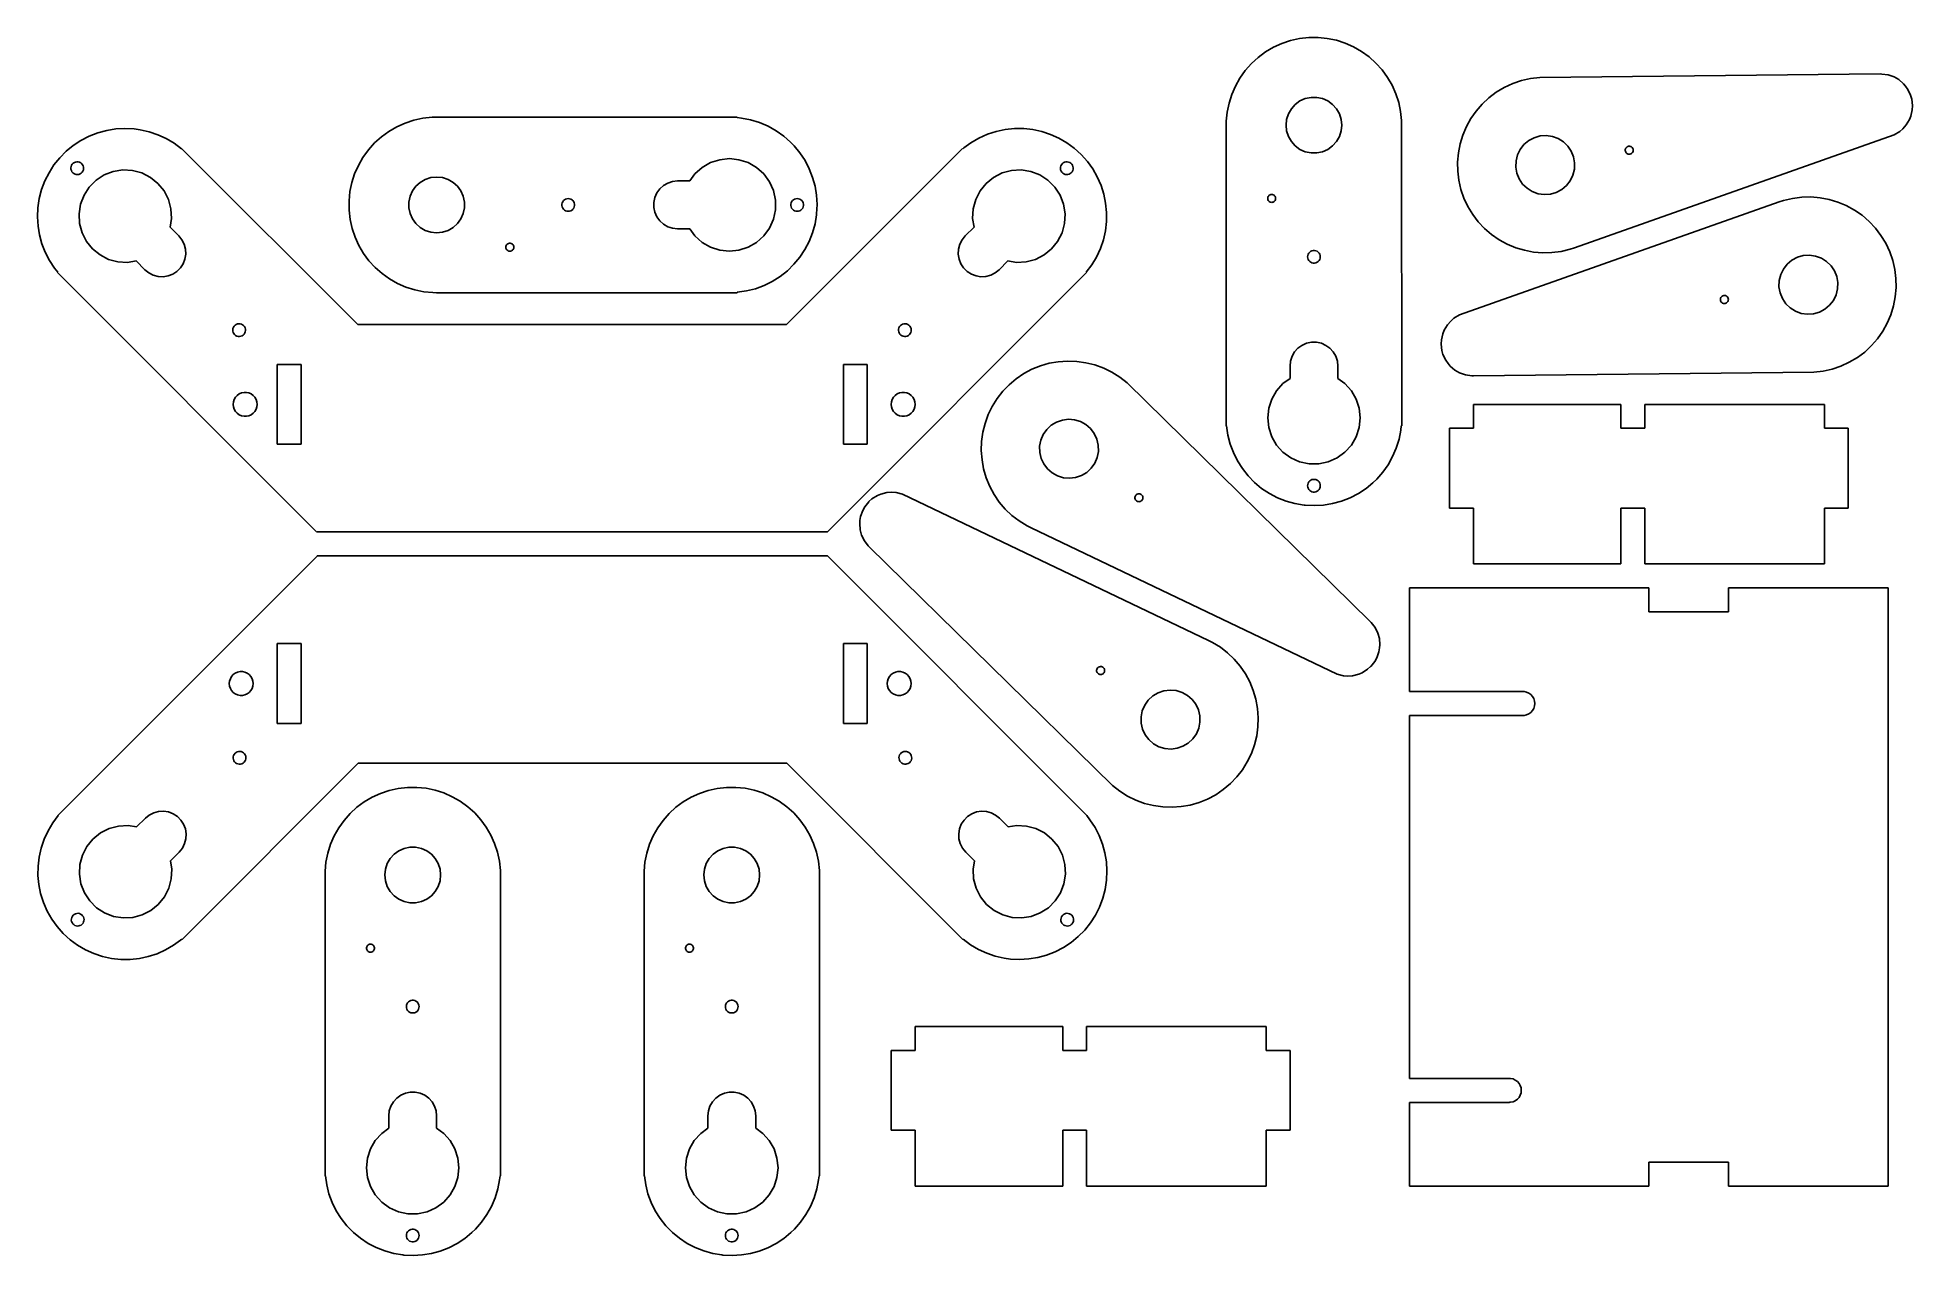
# Model space of a CAD drawing. Header units: metres. Extents: x -67 to 168, y -24 to 129.
import ezdxf

# ---------------------------------------------------------------- set-up
doc = ezdxf.new("R2010")
doc.units = ezdxf.units.M

msp = doc.modelspace()

# ---------------------------------------------------------------- linework, layer by layer
for p, q in [((86.9287, 127.173), (86.0031, 126.488)), ((87.9208, 127.757), (86.9287, 127.173)), ((88.9685, 128.235), (87.9208, 127.757)), ((90.0604, 128.6), (88.9685, 128.235)), ((91.1845, 128.849), (90.0604, 128.6)), ((92.3476, 128.981), (91.1845, 128.849)), ((93.5182, 128.988), (92.3476, 128.981)), ((94.6639, 128.873), (93.5182, 128.988)), ((95.8099, 128.635), (94.6639, 128.873)), ((96.9062, 128.283), (95.8099, 128.635)), ((97.9596, 127.818), (96.9062, 128.283)), ((98.9588, 127.246), (97.9596, 127.818)), ((99.9076, 126.561), (98.9588, 127.246)), ((84.3913, 124.848), (83.7227, 123.91)), ((85.1543, 125.71), (84.3913, 124.848)), ((86.0031, 126.488), (85.1543, 125.71)), ((100.778, 125.778), (99.9076, 126.561)), ((101.549, 124.923), (100.778, 125.778)), ((102.225, 123.991), (101.549, 124.923)), ((83.1557, 122.908), (82.6966, 121.852)), ((83.7227, 123.91), (83.1557, 122.908)), ((102.801, 122.994), (102.225, 123.991)), ((103.269, 121.942), (102.801, 122.994)), ((116.87, 122.73), (115.865, 122.13)), ((117.933, 123.22), (116.87, 122.73)), ((119.023, 123.59), (117.933, 123.22)), ((120.147, 123.843), (119.023, 123.59)), ((121.309, 123.978), (120.147, 123.843)), ((164.013, 124.415), (121.309, 123.978)), ((164.193, 124.412), (164.013, 124.415)), ((164.984, 124.305), (164.193, 124.412)), ((165.738, 124.042), (164.984, 124.305)), ((166.319, 123.71), (165.738, 124.042)), ((166.928, 123.194), (166.319, 123.71)), ((167.191, 122.893), (166.928, 123.194)), ((167.481, 122.474), (167.191, 122.893)), ((167.821, 121.751), (167.481, 122.474)), ((82.3504, 120.754), (82.1208, 119.626)), ((82.6966, 121.852), (82.3504, 120.754)), ((89.8026, 119.424), (90.1684, 120.057)), ((90.1684, 120.057), (90.6581, 120.601)), ((90.6581, 120.601), (91.25, 121.031)), ((91.25, 121.031), (91.9184, 121.329)), ((91.9184, 121.329), (92.6342, 121.481)), ((92.6342, 121.481), (93.3658, 121.481)), ((93.3658, 121.481), (94.0816, 121.329)), ((94.0816, 121.329), (94.75, 121.031)), ((94.75, 121.031), (95.3419, 120.601)), ((95.3419, 120.601), (95.8316, 120.057)), ((95.8316, 120.057), (96.1974, 119.424)), ((103.625, 120.847), (103.269, 121.942)), ((103.865, 119.721), (103.625, 120.847)), ((114.087, 120.641), (113.332, 119.772)), ((114.944, 121.439), (114.087, 120.641)), ((115.865, 122.13), (114.944, 121.439)), ((167.963, 121.252), (167.821, 121.751)), ((167.843, 119.141), (168.021, 119.92)), ((168.051, 120.448), (167.963, 121.252)), ((168.021, 119.92), (168.051, 120.428)), ((168.051, 120.428), (168.051, 120.448)), ((-56.0884, 117.594), (-57.238, 117.529)), ((-54.9384, 117.537), (-56.0884, 117.594)), ((-21.9939, 117.801), (-22.991, 117.225)), ((-20.942, 118.269), (-21.9939, 117.801)), ((-19.847, 118.625), (-20.942, 118.269)), ((-18.7208, 118.865), (-19.847, 118.625)), ((-17.5757, 118.985), (-18.7208, 118.865)), ((20.7, 119), (-17.5757, 118.985)), ((20.7, 118.954), (20.7, 119)), ((21.2309, 118.893), (20.7, 118.954)), ((22.3611, 118.673), (21.2309, 118.893)), ((23.4803, 118.33), (22.3611, 118.673)), ((24.5566, 117.87), (23.4803, 118.33)), ((25.5616, 117.308), (24.5566, 117.87)), ((55.4435, 117.58), (54.2792, 117.458)), ((56.614, 117.576), (55.4435, 117.58)), ((57.7587, 117.452), (56.614, 117.576)), ((82.0105, 118.48), (82, 118)), ((82, 118), (82, 80.3)), ((82.1208, 119.626), (82.0105, 118.48)), ((89.5, 118), (89.5765, 118.728)), ((89.5765, 117.272), (89.5, 118)), ((89.5765, 118.728), (89.8026, 119.424)), ((96.1974, 119.424), (96.4235, 118.728)), ((96.4235, 118.728), (96.5, 118)), ((96.5, 118), (96.4235, 117.272)), ((103.985, 118.576), (103.865, 119.721)), ((104, 80.3), (103.985, 118.576)), ((112.113, 117.822), (111.663, 116.762)), ((112.671, 118.829), (112.113, 117.822)), ((113.332, 119.772), (112.671, 118.829)), ((166.446, 117.211), (166.848, 117.555)), ((166.848, 117.555), (167.256, 118.021)), ((167.256, 118.021), (167.672, 118.715)), ((167.672, 118.715), (167.843, 119.141)), ((-62.5621, 115.459), (-63.4531, 114.73)), ((-61.5998, 116.091), (-62.5621, 115.459)), ((-60.5591, 116.627), (-61.5998, 116.091)), ((-59.4857, 117.043), (-60.5591, 116.627)), ((-58.3746, 117.345), (-59.4857, 117.043)), ((-57.238, 117.529), (-58.3746, 117.345)), ((-54.1777, 117.433), (-54.9384, 117.537)), ((-53.0364, 117.173), (-54.1777, 117.433)), ((-51.965, 116.807), (-53.0364, 117.173)), ((-50.9197, 116.324), (-51.965, 116.807)), ((-49.9307, 115.734), (-50.9197, 116.324)), ((-49.0111, 115.047), (-49.9307, 115.734)), ((-24.7782, 115.778), (-25.5607, 114.908)), ((-23.9225, 116.549), (-24.7782, 115.778)), ((-22.991, 117.225), (-23.9225, 116.549)), ((26.5176, 116.633), (25.5616, 117.308)), ((27.3826, 115.873), (26.5176, 116.633)), ((27.8359, 115.403), (27.3826, 115.873)), ((28.5538, 114.528), (27.8359, 115.403)), ((49.9768, 115.798), (49.1073, 115.166)), ((50.989, 116.386), (49.9768, 115.798)), ((52.058, 116.863), (50.989, 116.386)), ((53.153, 117.219), (52.058, 116.863)), ((54.2792, 117.458), (53.153, 117.219)), ((58.8841, 117.209), (57.7587, 117.452)), ((59.9779, 116.849), (58.8841, 117.209)), ((61.0281, 116.377), (59.9779, 116.849)), ((62.0232, 115.798), (61.0281, 116.377)), ((62.9523, 115.118), (62.0232, 115.798)), ((89.8026, 116.576), (89.5765, 117.272)), ((90.1684, 115.943), (89.8026, 116.576)), ((90.6581, 115.399), (90.1684, 115.943)), ((91.25, 114.969), (90.6581, 115.399)), ((95.3419, 115.399), (94.75, 114.969)), ((95.8316, 115.943), (95.3419, 115.399)), ((96.1974, 116.576), (95.8316, 115.943)), ((96.4235, 117.272), (96.1974, 116.576)), ((111.327, 115.661), (111.107, 114.531)), ((111.663, 116.762), (111.327, 115.661)), ((118.862, 114.961), (119.338, 115.57)), ((119.338, 115.57), (119.931, 116.067)), ((119.931, 116.067), (120.614, 116.431)), ((120.614, 116.431), (121.358, 116.644)), ((121.358, 116.644), (122.129, 116.698)), ((122.129, 116.698), (122.895, 116.59)), ((122.895, 116.59), (123.622, 116.326)), ((123.622, 116.326), (124.278, 115.916)), ((124.278, 115.916), (124.834, 115.378)), ((124.834, 115.378), (125.267, 114.737)), ((125.654, 102.625), (165.753, 116.795)), ((132.113, 115.123), (132.178, 115.205)), ((132.178, 115.205), (132.258, 115.273)), ((132.258, 115.273), (132.35, 115.322)), ((132.35, 115.322), (132.451, 115.35)), ((132.451, 115.35), (132.555, 115.358)), ((132.555, 115.358), (132.658, 115.343)), ((132.658, 115.343), (132.757, 115.307)), ((132.757, 115.307), (132.845, 115.252)), ((132.845, 115.252), (132.92, 115.179)), ((165.753, 116.795), (166.446, 117.211)), ((-64.9829, 113.013), (-65.6049, 112.044)), ((-64.263, 113.911), (-64.9829, 113.013)), ((-63.4531, 114.73), (-64.263, 113.911)), ((-62.8331, 112.811), (-62.7732, 112.967)), ((-62.7732, 112.967), (-62.6821, 113.108)), ((-62.6821, 113.108), (-62.5639, 113.226)), ((-62.5639, 113.226), (-62.4236, 113.317)), ((-62.4236, 113.317), (-62.2675, 113.377)), ((-62.2675, 113.377), (-62.1023, 113.403)), ((-62.1023, 113.403), (-61.9353, 113.394)), ((-61.9353, 113.394), (-61.7737, 113.351)), ((-61.7737, 113.351), (-61.6247, 113.275)), ((-61.6247, 113.275), (-61.4947, 113.17)), ((-61.4947, 113.17), (-61.3895, 113.04)), ((-61.3895, 113.04), (-61.3135, 112.891)), ((-61.3135, 112.891), (-61.2702, 112.729)), ((-48.9789, 115.079), (-49.0111, 115.047)), ((-26.9, 93), (-48.9789, 115.079)), ((-26.8184, 112.96), (-27.2831, 111.906)), ((-26.2462, 113.959), (-26.8184, 112.96)), ((-25.5607, 114.908), (-26.2462, 113.959)), ((16.2908, 112.692), (17.3409, 113.299)), ((17.3409, 113.299), (18.4941, 113.673)), ((18.4941, 113.673), (19.7, 113.8)), ((19.7, 113.8), (20.9059, 113.673)), ((20.9059, 113.673), (22.0591, 113.299)), ((22.0591, 113.299), (23.1091, 112.692)), ((48.9289, 115.079), (26.85, 93)), ((29.1877, 113.566), (28.5538, 114.528)), ((29.7254, 112.527), (29.1877, 113.566)), ((48.9611, 115.047), (48.9289, 115.079)), ((49.1073, 115.166), (48.9611, 115.047)), ((61.2202, 112.729), (61.2635, 112.891)), ((61.2635, 112.891), (61.3395, 113.04)), ((61.3395, 113.04), (61.4447, 113.17)), ((61.4447, 113.17), (61.5747, 113.275)), ((61.5747, 113.275), (61.7237, 113.351)), ((61.7237, 113.351), (61.8853, 113.394)), ((61.8853, 113.394), (62.0523, 113.403)), ((62.0523, 113.403), (62.2175, 113.377)), ((62.2175, 113.377), (62.3736, 113.317)), ((62.3736, 113.317), (62.5139, 113.226)), ((62.5139, 113.226), (62.6321, 113.108)), ((62.6321, 113.108), (62.7232, 112.967)), ((62.7232, 112.967), (62.7831, 112.811)), ((63.8188, 114.331), (62.9523, 115.118)), ((64.5967, 113.456), (63.8188, 114.331)), ((65.267, 112.52), (64.5967, 113.456)), ((91.9184, 114.671), (91.25, 114.969)), ((92.6342, 114.519), (91.9184, 114.671)), ((93.3658, 114.519), (92.6342, 114.519)), ((94.0816, 114.671), (93.3658, 114.519)), ((94.75, 114.969), (94.0816, 114.671)), ((111.107, 114.531), (111.006, 113.365)), ((111.006, 113.365), (111.028, 112.214)), ((118.309, 112.742), (118.336, 113.515)), ((118.336, 113.515), (118.523, 114.265)), ((118.523, 114.265), (118.862, 114.961)), ((125.267, 114.737), (125.557, 114.02)), ((125.557, 114.02), (125.691, 113.258)), ((125.691, 113.258), (125.664, 112.485)), ((132.039, 114.823), (132.042, 114.928)), ((132.057, 114.72), (132.039, 114.823)), ((132.042, 114.928), (132.068, 115.029)), ((132.096, 114.623), (132.057, 114.72)), ((132.068, 115.029), (132.113, 115.123)), ((132.154, 114.537), (132.096, 114.623)), ((132.23, 114.464), (132.154, 114.537)), ((132.318, 114.409), (132.23, 114.464)), ((132.416, 114.373), (132.318, 114.409)), ((132.52, 114.358), (132.416, 114.373)), ((132.624, 114.366), (132.52, 114.358)), ((132.725, 114.394), (132.624, 114.366)), ((132.817, 114.444), (132.725, 114.394)), ((132.897, 114.511), (132.817, 114.444)), ((132.961, 114.593), (132.897, 114.511)), ((132.92, 115.179), (132.979, 115.093)), ((133.007, 114.687), (132.961, 114.593)), ((132.979, 115.093), (133.018, 114.996)), ((133.033, 114.788), (133.007, 114.687)), ((133.018, 114.996), (133.036, 114.893)), ((133.036, 114.893), (133.033, 114.788)), ((-66.1223, 111.015), (-66.5351, 109.92)), ((-65.6049, 112.044), (-66.1223, 111.015)), ((-62.8593, 112.646), (-62.8331, 112.811)), ((-62.8506, 112.479), (-62.8593, 112.646)), ((-62.8073, 112.317), (-62.8506, 112.479)), ((-62.7313, 112.168), (-62.8073, 112.317)), ((-62.6261, 112.038), (-62.7313, 112.168)), ((-62.4961, 111.933), (-62.6261, 112.038)), ((-62.3471, 111.857), (-62.4961, 111.933)), ((-62.1855, 111.814), (-62.3471, 111.857)), ((-62.0185, 111.805), (-62.1855, 111.814)), ((-61.8533, 111.831), (-62.0185, 111.805)), ((-61.6972, 111.891), (-61.8533, 111.831)), ((-61.5569, 111.982), (-61.6972, 111.891)), ((-61.4387, 112.101), (-61.5569, 111.982)), ((-61.3476, 112.241), (-61.4387, 112.101)), ((-61.2877, 112.397), (-61.3476, 112.241)), ((-61.2615, 112.562), (-61.2877, 112.397)), ((-61.2702, 112.729), (-61.2615, 112.562)), ((-60.5574, 110.244), (-59.7001, 111.101)), ((-59.7001, 111.101), (-58.6831, 111.761)), ((-58.6831, 111.761), (-57.5511, 112.196)), ((-57.5511, 112.196), (-56.3535, 112.386)), ((-56.3535, 112.386), (-55.1427, 112.322)), ((-55.1427, 112.322), (-53.9715, 112.008)), ((-53.9715, 112.008), (-52.8911, 111.458)), ((-52.8911, 111.458), (-51.9488, 110.695)), ((-51.9488, 110.695), (-51.1857, 109.753)), ((-27.6351, 110.81), (-27.8734, 109.664)), ((-27.2831, 111.906), (-27.6351, 110.81)), ((-19.601, 110.342), (-19.0572, 110.832)), ((-19.0572, 110.832), (-18.4236, 111.197)), ((-18.4236, 111.197), (-17.7277, 111.424)), ((-17.7277, 111.424), (-17, 111.5)), ((-17, 111.5), (-16.2723, 111.424)), ((-16.2723, 111.424), (-15.5764, 111.197)), ((-15.5764, 111.197), (-14.9428, 110.832)), ((-14.9428, 110.832), (-14.399, 110.342)), ((11.4366, 110.427), (11.9798, 110.741)), ((11.9798, 110.741), (12.5763, 110.934)), ((12.5763, 110.934), (13.2, 111)), ((13.2, 111), (14.7497, 111)), ((14.7497, 111), (15.3898, 111.881)), ((15.3898, 111.881), (16.2908, 112.692)), ((23.1091, 112.692), (24.0102, 111.881)), ((24.0102, 111.881), (24.7229, 110.9)), ((24.7229, 110.9), (25.2161, 109.792)), ((30.1437, 111.454), (29.7254, 112.527)), ((30.4475, 110.343), (30.1437, 111.454)), ((51.1357, 109.753), (51.8988, 110.695)), ((51.8988, 110.695), (52.8411, 111.458)), ((52.8411, 111.458), (53.9215, 112.008)), ((53.9215, 112.008), (55.0927, 112.322)), ((55.0927, 112.322), (56.3035, 112.386)), ((56.3035, 112.386), (57.5011, 112.196)), ((57.5011, 112.196), (58.6331, 111.761)), ((58.6331, 111.761), (59.6501, 111.101)), ((59.6501, 111.101), (60.5074, 110.244)), ((61.2115, 112.562), (61.2202, 112.729)), ((61.2377, 112.397), (61.2115, 112.562)), ((61.2976, 112.241), (61.2377, 112.397)), ((61.3887, 112.101), (61.2976, 112.241)), ((61.5069, 111.982), (61.3887, 112.101)), ((61.6472, 111.891), (61.5069, 111.982)), ((61.8033, 111.831), (61.6472, 111.891)), ((61.9685, 111.805), (61.8033, 111.831)), ((62.1355, 111.814), (61.9685, 111.805)), ((62.2971, 111.857), (62.1355, 111.814)), ((62.4461, 111.933), (62.2971, 111.857)), ((62.5761, 112.038), (62.4461, 111.933)), ((62.6813, 112.168), (62.5761, 112.038)), ((62.7573, 112.317), (62.6813, 112.168)), ((62.8006, 112.479), (62.7573, 112.317)), ((62.7831, 112.811), (62.8093, 112.646)), ((62.8093, 112.646), (62.8006, 112.479)), ((65.8357, 111.519), (65.267, 112.52)), ((66.3034, 110.446), (65.8357, 111.519)), ((111.028, 112.214), (111.167, 111.09)), ((111.167, 111.09), (111.431, 109.95)), ((118.443, 111.98), (118.309, 112.742)), ((118.733, 111.263), (118.443, 111.98)), ((119.166, 110.622), (118.733, 111.263)), ((119.722, 110.084), (119.166, 110.622)), ((125.138, 111.039), (124.662, 110.43)), ((125.477, 111.735), (125.138, 111.039)), ((125.664, 112.485), (125.477, 111.735)), ((-66.8253, 108.805), (-66.9994, 107.648)), ((-66.5351, 109.92), (-66.8253, 108.805)), ((-61.6524, 108.095), (-61.2178, 109.227)), ((-61.2178, 109.227), (-60.5574, 110.244)), ((-51.1857, 109.753), (-50.6352, 108.672)), ((-50.6352, 108.672), (-50.3214, 107.501)), ((-27.8734, 109.664), (-27.9878, 108.518)), ((-27.9878, 108.518), (-27.9806, 107.348)), ((-20.4808, 108.366), (-20.3287, 109.082)), ((-20.4808, 107.634), (-20.4808, 108.366)), ((-20.3287, 109.082), (-20.0311, 109.75)), ((-20.0311, 109.75), (-19.601, 110.342)), ((-14.399, 110.342), (-13.9689, 109.75)), ((-13.9689, 109.75), (-13.6713, 109.082)), ((-13.6713, 109.082), (-13.5192, 108.366)), ((-13.5192, 108.366), (-13.5192, 107.634)), ((-1.29562, 108.084), (-1.26085, 108.247)), ((-1.26085, 108.247), (-1.19283, 108.4)), ((-1.19283, 108.4), (-1.09453, 108.535)), ((-1.09453, 108.535), (-0.97023, 108.647)), ((-0.97023, 108.647), (-0.82539, 108.731)), ((-0.82539, 108.731), (-0.66634, 108.783)), ((-0.66634, 108.783), (-0.5, 108.8)), ((-0.5, 108.8), (-0.33368, 108.783)), ((-0.33368, 108.783), (-0.17462, 108.731)), ((-0.17462, 108.731), (-0.02979, 108.647)), ((-0.02979, 108.647), (0.09451, 108.535)), ((0.09451, 108.535), (0.19281, 108.4)), ((0.19281, 108.4), (0.26083, 108.247)), ((0.26083, 108.247), (0.29561, 108.084)), ((10.2164, 108.314), (10.3468, 108.927)), ((10.2164, 107.686), (10.2164, 108.314)), ((10.3468, 108.927), (10.6019, 109.5)), ((10.6019, 109.5), (10.9706, 110.007)), ((10.9706, 110.007), (11.4366, 110.427)), ((25.2161, 109.792), (25.4682, 108.606)), ((25.4682, 108.606), (25.4682, 107.394)), ((27.4044, 108.084), (27.4391, 108.247)), ((27.4391, 108.247), (27.5072, 108.4)), ((27.5072, 108.4), (27.6055, 108.535)), ((27.6055, 108.535), (27.7298, 108.647)), ((27.7298, 108.647), (27.8746, 108.731)), ((27.8746, 108.731), (28.0337, 108.783)), ((28.0337, 108.783), (28.2, 108.8)), ((28.2, 108.8), (28.3663, 108.783)), ((28.3663, 108.783), (28.5254, 108.731)), ((28.5254, 108.731), (28.6702, 108.647)), ((28.6702, 108.647), (28.7945, 108.535)), ((28.7945, 108.535), (28.8928, 108.4)), ((28.8928, 108.4), (28.9608, 108.247)), ((28.9608, 108.247), (28.9956, 108.084)), ((30.6336, 109.207), (30.4475, 110.343)), ((30.6998, 108.058), (30.6336, 109.207)), ((50.2714, 107.501), (50.5852, 108.672)), ((50.5852, 108.672), (51.1357, 109.753)), ((60.5074, 110.244), (61.1678, 109.227)), ((61.1678, 109.227), (61.6024, 108.095)), ((66.6544, 109.329), (66.3034, 110.446)), ((66.882, 108.201), (66.6544, 109.329)), ((66.9903, 107.054), (66.882, 108.201)), ((87.2027, 108.872), (87.2245, 108.975)), ((87.2027, 108.768), (87.2027, 108.872)), ((87.2245, 108.666), (87.2027, 108.768)), ((87.2245, 108.975), (87.267, 109.07)), ((87.267, 108.57), (87.2245, 108.666)), ((87.267, 109.07), (87.3284, 109.155)), ((87.3284, 108.486), (87.267, 108.57)), ((87.3284, 109.155), (87.4061, 109.225)), ((87.4061, 108.416), (87.3284, 108.486)), ((87.4061, 109.225), (87.4966, 109.277)), ((87.4966, 108.363), (87.4061, 108.416)), ((87.4966, 109.277), (87.5961, 109.309)), ((87.5961, 108.331), (87.4966, 108.363)), ((87.5961, 109.309), (87.7, 109.32)), ((87.7, 108.32), (87.5961, 108.331)), ((87.7, 109.32), (87.804, 109.309)), ((87.804, 108.331), (87.7, 108.32)), ((87.804, 109.309), (87.9034, 109.277)), ((87.9034, 108.363), (87.804, 108.331)), ((87.9034, 109.277), (87.9939, 109.225)), ((87.9939, 108.416), (87.9034, 108.363)), ((87.9939, 109.225), (88.0716, 109.155)), ((88.0716, 108.486), (87.9939, 108.416)), ((88.0716, 109.155), (88.133, 109.07)), ((88.133, 108.57), (88.0716, 108.486)), ((88.133, 109.07), (88.1755, 108.975)), ((88.1755, 108.666), (88.133, 108.57)), ((88.1755, 108.975), (88.1973, 108.872)), ((88.1973, 108.768), (88.1755, 108.666)), ((88.1973, 108.872), (88.1973, 108.768)), ((151.346, 108.375), (111.247, 94.2052)), ((111.431, 109.95), (111.808, 108.862)), ((111.808, 108.862), (112.306, 107.802)), ((120.378, 109.674), (119.722, 110.084)), ((121.105, 109.41), (120.378, 109.674)), ((121.871, 109.302), (121.105, 109.41)), ((122.643, 109.356), (121.871, 109.302)), ((123.386, 109.569), (122.643, 109.356)), ((124.069, 109.933), (123.386, 109.569)), ((124.662, 110.43), (124.069, 109.933)), ((151.894, 108.552), (151.346, 108.375)), ((153.014, 108.819), (151.894, 108.552)), ((154.156, 108.968), (153.014, 108.819)), ((155.307, 108.996), (154.156, 108.968)), ((156.455, 108.903), (155.307, 108.996)), ((157.587, 108.692), (156.455, 108.903)), ((158.69, 108.363), (157.587, 108.692)), ((159.753, 107.92), (158.69, 108.363)), ((-66.9994, 107.648), (-67.0496, 106.498)), ((-67.0496, 106.498), (-66.9793, 105.348)), ((-61.842, 106.897), (-61.6524, 108.095)), ((-61.7786, 105.686), (-61.842, 106.897)), ((-50.2579, 106.29), (-50.4283, 105.215)), ((-50.3214, 107.501), (-50.2579, 106.29)), ((-27.9806, 107.348), (-27.8491, 106.184)), ((-27.8491, 106.184), (-27.5999, 105.06)), ((-20.3287, 106.918), (-20.4808, 107.634)), ((-20.0311, 106.25), (-20.3287, 106.918)), ((-19.601, 105.658), (-20.0311, 106.25)), ((-13.9689, 106.25), (-14.399, 105.658)), ((-13.6713, 106.918), (-13.9689, 106.25)), ((-13.5192, 107.634), (-13.6713, 106.918)), ((-1.29562, 107.916), (-1.29562, 108.084)), ((-1.26085, 107.753), (-1.29562, 107.916)), ((-1.19283, 107.6), (-1.26085, 107.753)), ((-1.09453, 107.465), (-1.19283, 107.6)), ((-0.97023, 107.353), (-1.09453, 107.465)), ((-0.82539, 107.269), (-0.97023, 107.353)), ((-0.66634, 107.217), (-0.82539, 107.269)), ((-0.5, 107.2), (-0.66634, 107.217)), ((-0.33368, 107.217), (-0.5, 107.2)), ((-0.17462, 107.269), (-0.33368, 107.217)), ((-0.02979, 107.353), (-0.17462, 107.269)), ((0.09451, 107.465), (-0.02979, 107.353)), ((0.19281, 107.6), (0.09451, 107.465)), ((0.26083, 107.753), (0.19281, 107.6)), ((0.29561, 107.916), (0.26083, 107.753)), ((0.29561, 108.084), (0.29561, 107.916)), ((10.3468, 107.073), (10.2164, 107.686)), ((10.6019, 106.5), (10.3468, 107.073)), ((10.9706, 105.993), (10.6019, 106.5)), ((11.4366, 105.573), (10.9706, 105.993)), ((25.2161, 106.208), (24.7229, 105.1)), ((25.4682, 107.394), (25.2161, 106.208)), ((27.4044, 107.916), (27.4044, 108.084)), ((27.4391, 107.753), (27.4044, 107.916)), ((27.5072, 107.6), (27.4391, 107.753)), ((27.6055, 107.465), (27.5072, 107.6)), ((27.7298, 107.353), (27.6055, 107.465)), ((27.8746, 107.269), (27.7298, 107.353)), ((28.0337, 107.217), (27.8746, 107.269)), ((28.2, 107.2), (28.0337, 107.217)), ((28.3663, 107.217), (28.2, 107.2)), ((28.5254, 107.269), (28.3663, 107.217)), ((28.6702, 107.353), (28.5254, 107.269)), ((28.7945, 107.465), (28.6702, 107.353)), ((28.8928, 107.6), (28.7945, 107.465)), ((28.9608, 107.753), (28.8928, 107.6)), ((28.9956, 107.916), (28.9608, 107.753)), ((28.9956, 108.084), (28.9956, 107.916)), ((30.4393, 105.619), (30.6293, 106.755)), ((30.6293, 106.755), (30.6437, 106.888)), ((30.6437, 106.888), (30.6998, 108.058)), ((50.2079, 106.29), (50.2714, 107.501)), ((50.3783, 105.215), (50.2079, 106.29)), ((61.6024, 108.095), (61.792, 106.897)), ((61.792, 106.897), (61.7286, 105.686)), ((66.8459, 104.759), (66.9783, 105.903)), ((66.9783, 105.903), (66.9903, 107.054)), ((112.306, 107.802), (112.902, 106.817)), ((112.902, 106.817), (113.598, 105.9)), ((113.598, 105.9), (114.386, 105.061)), ((160.78, 107.359), (159.753, 107.92)), ((161.727, 106.703), (160.78, 107.359)), ((162.614, 105.939), (161.727, 106.703)), ((163.402, 105.1), (162.614, 105.939)), ((-66.9793, 105.348), (-66.7934, 104.232)), ((-66.7934, 104.232), (-66.4937, 103.14)), ((-61.4648, 104.515), (-61.7786, 105.686)), ((-60.9143, 103.435), (-61.4648, 104.515)), ((-50.4283, 105.215), (-49.3325, 104.119)), ((-49.3325, 104.119), (-48.9378, 103.631)), ((-48.9378, 103.631), (-48.6531, 103.073)), ((-27.5999, 105.06), (-27.2346, 103.968)), ((-27.2346, 103.968), (-26.7571, 102.921)), ((-19.0572, 105.168), (-19.601, 105.658)), ((-18.4236, 104.803), (-19.0572, 105.168)), ((-17.7277, 104.576), (-18.4236, 104.803)), ((-17, 104.5), (-17.7277, 104.576)), ((-16.2723, 104.576), (-17, 104.5)), ((-15.5764, 104.803), (-16.2723, 104.576)), ((-14.9428, 105.168), (-15.5764, 104.803)), ((-14.399, 105.658), (-14.9428, 105.168)), ((11.9798, 105.259), (11.4366, 105.573)), ((12.5763, 105.066), (11.9798, 105.259)), ((13.2, 105), (12.5763, 105.066)), ((14.7497, 105), (13.2, 105)), ((15.3898, 104.119), (14.7497, 105)), ((16.2908, 103.308), (15.3898, 104.119)), ((24.0102, 104.119), (23.1091, 103.308)), ((24.7229, 105.1), (24.0102, 104.119)), ((29.7016, 103.421), (30.1316, 104.51)), ((30.1316, 104.51), (30.4393, 105.619)), ((48.6031, 103.073), (48.8878, 103.631)), ((48.8878, 103.631), (49.2825, 104.119)), ((49.2825, 104.119), (50.3783, 105.215)), ((61.4148, 104.515), (60.8643, 103.435)), ((61.7286, 105.686), (61.4148, 104.515)), ((66.2205, 102.526), (66.5948, 103.636)), ((66.5948, 103.636), (66.8459, 104.759)), ((114.386, 105.061), (115.273, 104.297)), ((115.273, 104.297), (116.22, 103.641)), ((116.22, 103.641), (117.247, 103.08)), ((164.098, 104.183), (163.402, 105.1)), ((164.694, 103.198), (164.098, 104.183)), ((-66.4937, 103.14), (-66.0754, 102.067)), ((-66.0754, 102.067), (-65.5473, 101.044)), ((-60.1512, 102.492), (-60.9143, 103.435)), ((-59.2089, 101.729), (-60.1512, 102.492)), ((-58.1285, 101.179), (-59.2089, 101.729)), ((-56.9573, 100.865), (-58.1285, 101.179)), ((-48.556, 101.221), (-48.7808, 100.635)), ((-48.6531, 103.073), (-48.4907, 102.467)), ((-48.4579, 101.84), (-48.556, 101.221)), ((-48.4907, 102.467), (-48.4579, 101.84)), ((-26.7571, 102.921), (-26.1727, 101.929)), ((-26.1727, 101.929), (-25.4879, 101.003)), ((-8.32014, 102.7), (-8.30922, 102.804)), ((-8.30922, 102.596), (-8.32014, 102.7)), ((-8.30922, 102.804), (-8.27692, 102.903)), ((-8.27692, 102.497), (-8.30922, 102.596)), ((-8.27692, 102.903), (-8.22464, 102.994)), ((-8.22464, 102.406), (-8.27692, 102.497)), ((-8.22464, 102.994), (-8.15471, 103.072)), ((-8.15471, 102.328), (-8.22464, 102.406)), ((-8.15471, 103.072), (-8.07014, 103.133)), ((-8.07014, 102.267), (-8.15471, 102.328)), ((-8.07014, 103.133), (-7.97464, 103.176)), ((-7.97464, 102.224), (-8.07014, 102.267)), ((-7.97464, 103.176), (-7.87241, 103.197)), ((-7.87241, 102.203), (-7.97464, 102.224)), ((-7.87241, 103.197), (-7.76787, 103.197)), ((-7.76787, 102.203), (-7.87241, 102.203)), ((-7.76787, 103.197), (-7.66563, 103.176)), ((-7.66563, 102.224), (-7.76787, 102.203)), ((-7.66563, 103.176), (-7.57014, 103.133)), ((-7.57014, 102.267), (-7.66563, 102.224)), ((-7.57014, 103.133), (-7.48558, 103.072)), ((-7.48558, 102.328), (-7.57014, 102.267)), ((-7.48558, 103.072), (-7.41563, 102.994)), ((-7.41563, 102.406), (-7.48558, 102.328)), ((-7.41563, 102.994), (-7.36337, 102.903)), ((-7.36337, 102.497), (-7.41563, 102.406)), ((-7.36337, 102.903), (-7.33107, 102.804)), ((-7.33107, 102.596), (-7.36337, 102.497)), ((-7.33107, 102.804), (-7.32014, 102.7)), ((-7.32014, 102.7), (-7.33107, 102.596)), ((17.3409, 102.701), (16.2908, 103.308)), ((18.4941, 102.327), (17.3409, 102.701)), ((19.7, 102.2), (18.4941, 102.327)), ((20.9059, 102.327), (19.7, 102.2)), ((22.0591, 102.701), (20.9059, 102.327)), ((23.1091, 103.308), (22.0591, 102.701)), ((27.7971, 100.554), (28.531, 101.442)), ((28.531, 101.442), (29.1779, 102.417)), ((29.1779, 102.417), (29.7016, 103.421)), ((48.4079, 101.84), (48.4407, 102.467)), ((48.506, 101.221), (48.4079, 101.84)), ((48.4407, 102.467), (48.6031, 103.073)), ((48.7308, 100.635), (48.506, 101.221)), ((58.0785, 101.179), (56.9073, 100.865)), ((59.1589, 101.729), (58.0785, 101.179)), ((60.1012, 102.492), (59.1589, 101.729)), ((60.8643, 103.435), (60.1012, 102.492)), ((65.1408, 100.474), (65.7304, 101.463)), ((65.7304, 101.463), (66.2205, 102.526)), ((92.2, 101.5), (92.2175, 101.666)), ((92.2175, 101.334), (92.2, 101.5)), ((92.2175, 101.666), (92.2692, 101.825)), ((92.2692, 101.175), (92.2175, 101.334)), ((92.2692, 101.825), (92.3528, 101.97)), ((92.3528, 101.03), (92.2692, 101.175)), ((92.3528, 101.97), (92.4647, 102.095)), ((92.4647, 102.095), (92.6, 102.193)), ((92.6, 102.193), (92.7528, 102.261)), ((92.7528, 102.261), (92.9164, 102.296)), ((92.9164, 102.296), (93.0836, 102.296)), ((93.0836, 102.296), (93.2472, 102.261)), ((93.2472, 102.261), (93.4, 102.193)), ((93.4, 102.193), (93.5353, 102.095)), ((93.5353, 102.095), (93.6472, 101.97)), ((93.6472, 101.97), (93.7308, 101.825)), ((93.7308, 101.175), (93.6472, 101.03)), ((93.7308, 101.825), (93.7825, 101.666)), ((93.7825, 101.334), (93.7308, 101.175)), ((93.7825, 101.666), (93.8, 101.5)), ((93.8, 101.5), (93.7825, 101.334)), ((117.247, 103.08), (118.31, 102.637)), ((118.31, 102.637), (119.413, 102.308)), ((119.413, 102.308), (120.545, 102.097)), ((120.545, 102.097), (121.693, 102.004)), ((121.693, 102.004), (122.844, 102.032)), ((122.844, 102.032), (123.986, 102.181)), ((123.986, 102.181), (125.106, 102.448)), ((125.106, 102.448), (125.654, 102.625)), ((152.931, 101.067), (153.614, 101.431)), ((153.614, 101.431), (154.357, 101.644)), ((154.357, 101.644), (155.129, 101.698)), ((155.129, 101.698), (155.895, 101.59)), ((155.895, 101.59), (156.622, 101.326)), ((156.622, 101.326), (157.278, 100.916)), ((165.192, 102.138), (164.694, 103.198)), ((165.569, 101.05), (165.192, 102.138)), ((-65.5473, 101.044), (-64.9152, 100.081)), ((-64.9152, 100.081), (-64.5031, 99.5548)), ((-64.5031, 99.5548), (-64.5353, 99.5226)), ((-64.5353, 99.5226), (-32.0084, 66.9957)), ((-55.7464, 100.802), (-56.9573, 100.865)), ((-54.6709, 100.972), (-55.7464, 100.802)), ((-53.5751, 99.8761), (-54.6709, 100.972)), ((-53.0877, 99.4814), (-53.5751, 99.8761)), ((-52.5289, 99.1967), (-53.0877, 99.4814)), ((-51.9231, 99.0344), (-52.5289, 99.1967)), ((-51.2968, 99.0016), (-51.9231, 99.0344)), ((-50.6773, 99.0997), (-51.2968, 99.0016)), ((-50.0918, 99.3244), (-50.6773, 99.0997)), ((-49.5658, 99.666), (-50.0918, 99.3244)), ((-49.1224, 100.109), (-49.5658, 99.666)), ((-48.7808, 100.635), (-49.1224, 100.109)), ((-25.4879, 101.003), (-24.71, 100.154)), ((-24.71, 100.154), (-23.8477, 99.3913)), ((-23.8477, 99.3913), (-22.9103, 98.7227)), ((25.0832, 98.4072), (26.0564, 99.0225)), ((26.0564, 99.0225), (26.9744, 99.7488)), ((26.9744, 99.7488), (27.7971, 100.554)), ((32, 67.0373), (64.4853, 99.5226)), ((49.0724, 100.109), (48.7308, 100.635)), ((49.5158, 99.666), (49.0724, 100.109)), ((50.0418, 99.3244), (49.5158, 99.666)), ((50.6273, 99.0997), (50.0418, 99.3244)), ((51.2468, 99.0016), (50.6273, 99.0997)), ((51.8731, 99.0344), (51.2468, 99.0016)), ((52.4789, 99.1967), (51.8731, 99.0344)), ((53.0377, 99.4814), (52.4789, 99.1967)), ((53.5251, 99.8761), (53.0377, 99.4814)), ((54.6209, 100.972), (53.5251, 99.8761)), ((55.6964, 100.802), (54.6209, 100.972)), ((56.9073, 100.865), (55.6964, 100.802)), ((64.4531, 99.5548), (65.1408, 100.474)), ((64.4853, 99.5226), (64.4531, 99.5548)), ((92.4647, 100.905), (92.3528, 101.03)), ((92.6, 100.807), (92.4647, 100.905)), ((92.7528, 100.739), (92.6, 100.807)), ((92.9164, 100.704), (92.7528, 100.739)), ((93.0836, 100.704), (92.9164, 100.704)), ((93.2472, 100.739), (93.0836, 100.704)), ((93.4, 100.807), (93.2472, 100.739)), ((93.5353, 100.905), (93.4, 100.807)), ((93.6472, 101.03), (93.5353, 100.905)), ((151.336, 98.5149), (151.523, 99.2655)), ((151.523, 99.2655), (151.862, 99.9607)), ((151.862, 99.9607), (152.338, 100.57)), ((152.338, 100.57), (152.931, 101.067)), ((157.278, 100.916), (157.834, 100.378)), ((157.834, 100.378), (158.267, 99.737)), ((158.267, 99.737), (158.557, 99.0199)), ((158.557, 99.0199), (158.691, 98.2581)), ((165.833, 99.9101), (165.569, 101.05)), ((165.972, 98.7865), (165.833, 99.9101)), ((165.994, 97.6353), (165.972, 98.7865)), ((-22.9103, 98.7227), (-21.9082, 98.1557)), ((-21.9082, 98.1557), (-20.8523, 97.6966)), ((-20.8523, 97.6966), (-19.7542, 97.3504)), ((-19.7542, 97.3504), (-18.6259, 97.1208)), ((-18.6259, 97.1208), (-17.4798, 97.0105)), ((-17.4798, 97.0105), (-17, 97)), ((-17, 97), (20.7, 97)), ((20.7, 97.0455), (21.8554, 97.2132)), ((20.7, 97), (20.7, 97.0455)), ((21.8554, 97.2132), (22.9711, 97.4976)), ((22.9711, 97.4976), (24.051, 97.8971)), ((24.051, 97.8971), (25.0832, 98.4072)), ((143.993, 96.313), (144.039, 96.4069)), ((144.039, 96.4069), (144.103, 96.4893)), ((144.103, 96.4893), (144.183, 96.5565)), ((144.183, 96.5565), (144.275, 96.6055)), ((144.275, 96.6055), (144.376, 96.6344)), ((144.376, 96.6344), (144.48, 96.6416)), ((144.48, 96.6416), (144.584, 96.6271)), ((144.584, 96.6271), (144.682, 96.5914)), ((144.682, 96.5914), (144.77, 96.536)), ((144.77, 96.536), (144.846, 96.4633)), ((144.846, 96.4633), (144.904, 96.3767)), ((151.309, 97.7419), (151.336, 98.5149)), ((151.443, 96.9802), (151.309, 97.7419)), ((151.733, 96.263), (151.443, 96.9802)), ((158.477, 96.7345), (158.138, 96.0393)), ((158.664, 97.4851), (158.477, 96.7345)), ((158.691, 98.2581), (158.664, 97.4851)), ((165.673, 95.3389), (165.893, 96.4691)), ((165.893, 96.4691), (165.994, 97.6353)), ((111.247, 94.2052), (110.554, 93.7891)), ((143.964, 96.1071), (143.967, 96.2115)), ((143.982, 96.0042), (143.964, 96.1071)), ((143.967, 96.2115), (143.993, 96.313)), ((144.021, 95.9073), (143.982, 96.0042)), ((144.08, 95.8206), (144.021, 95.9073)), ((144.155, 95.748), (144.08, 95.8206)), ((144.243, 95.6926), (144.155, 95.748)), ((144.342, 95.6568), (144.243, 95.6926)), ((144.445, 95.6423), (144.342, 95.6568)), ((144.549, 95.6496), (144.445, 95.6423)), ((144.65, 95.6784), (144.549, 95.6496)), ((144.742, 95.7274), (144.65, 95.6784)), ((144.822, 95.7947), (144.742, 95.7274)), ((144.887, 95.877), (144.822, 95.7947)), ((144.932, 95.971), (144.887, 95.877)), ((144.904, 96.3767), (144.943, 96.2798)), ((144.958, 96.0724), (144.932, 95.971)), ((144.943, 96.2798), (144.961, 96.1768)), ((144.961, 96.1768), (144.958, 96.0724)), ((152.166, 95.6217), (151.733, 96.263)), ((152.722, 95.0844), (152.166, 95.6217)), ((153.378, 94.6745), (152.722, 95.0844)), ((154.105, 94.4099), (153.378, 94.6745)), ((154.871, 94.3023), (154.105, 94.4099)), ((155.642, 94.3562), (154.871, 94.3023)), ((156.386, 94.5694), (155.642, 94.3562)), ((157.069, 94.9326), (156.386, 94.5694)), ((157.662, 95.4298), (157.069, 94.9326)), ((158.138, 96.0393), (157.662, 95.4298)), ((164.887, 93.1779), (165.337, 94.2378)), ((165.337, 94.2378), (165.673, 95.3389)), ((-42.5653, 92.352), (-42.5392, 92.5172)), ((-42.5566, 92.185), (-42.5653, 92.352)), ((-42.5133, 92.0234), (-42.5566, 92.185)), ((-42.5392, 92.5172), (-42.4792, 92.6733)), ((-42.4374, 91.8744), (-42.5133, 92.0234)), ((-42.4792, 92.6733), (-42.3882, 92.8136)), ((-42.3321, 91.7444), (-42.4374, 91.8744)), ((-42.3882, 92.8136), (-42.2699, 92.9318)), ((-42.2021, 91.6392), (-42.3321, 91.7444)), ((-42.2699, 92.9318), (-42.1296, 93.0229)), ((-42.1296, 93.0229), (-41.9735, 93.0828)), ((-41.9735, 93.0828), (-41.8083, 93.109)), ((-41.8083, 93.109), (-41.6413, 93.1002)), ((-41.6413, 93.1002), (-41.4798, 93.0569)), ((-41.4798, 93.0569), (-41.3307, 92.981)), ((-41.3307, 92.981), (-41.2008, 92.8758)), ((-41.1447, 91.8066), (-41.263, 91.6884)), ((-41.2008, 92.8758), (-41.0955, 92.7458)), ((-41.0536, 91.9469), (-41.1447, 91.8066)), ((-41.0955, 92.7458), (-41.0196, 92.5968)), ((-40.9937, 92.103), (-41.0536, 91.9469)), ((-41.0196, 92.5968), (-40.9763, 92.4353)), ((-40.9675, 92.2682), (-40.9937, 92.103)), ((-40.9763, 92.4353), (-40.9675, 92.2682)), ((26.85, 93), (-26.9, 93)), ((40.9175, 92.2682), (40.9263, 92.4353)), ((40.9437, 92.103), (40.9175, 92.2682)), ((40.9263, 92.4353), (40.9696, 92.5968)), ((41.0036, 91.9469), (40.9437, 92.103)), ((40.9696, 92.5968), (41.0455, 92.7458)), ((41.0947, 91.8066), (41.0036, 91.9469)), ((41.0455, 92.7458), (41.1508, 92.8758)), ((41.213, 91.6884), (41.0947, 91.8066)), ((41.1508, 92.8758), (41.2807, 92.981)), ((41.2807, 92.981), (41.4297, 93.0569)), ((41.4297, 93.0569), (41.5913, 93.1002)), ((41.5913, 93.1002), (41.7583, 93.109)), ((41.7583, 93.109), (41.9235, 93.0828)), ((41.9235, 93.0828), (42.0796, 93.0229)), ((42.0796, 93.0229), (42.2199, 92.9318)), ((42.2821, 91.7444), (42.1521, 91.6392)), ((42.2199, 92.9318), (42.3382, 92.8136)), ((42.3874, 91.8744), (42.2821, 91.7444)), ((42.3382, 92.8136), (42.4292, 92.6733)), ((42.4633, 92.0234), (42.3874, 91.8744)), ((42.4292, 92.6733), (42.4892, 92.5172)), ((42.5066, 92.185), (42.4633, 92.0234)), ((42.4892, 92.5172), (42.5153, 92.352)), ((42.5153, 92.352), (42.5066, 92.185)), ((109.157, 91.8589), (108.979, 91.0805)), ((109.328, 92.2855), (109.157, 91.8589)), ((109.744, 92.9788), (109.328, 92.2855)), ((110.152, 93.4447), (109.744, 92.9788)), ((110.554, 93.7891), (110.152, 93.4447)), ((163.668, 91.2277), (164.329, 92.1709)), ((164.329, 92.1709), (164.887, 93.1779)), ((-42.0531, 91.5632), (-42.2021, 91.6392)), ((-41.8916, 91.52), (-42.0531, 91.5632)), ((-41.7246, 91.5112), (-41.8916, 91.52)), ((-41.5594, 91.5374), (-41.7246, 91.5112)), ((-41.4032, 91.5973), (-41.5594, 91.5374)), ((-41.263, 91.6884), (-41.4032, 91.5973)), ((41.3532, 91.5973), (41.213, 91.6884)), ((41.5094, 91.5374), (41.3532, 91.5973)), ((41.6746, 91.5112), (41.5094, 91.5374)), ((41.8416, 91.52), (41.6746, 91.5112)), ((42.0031, 91.5632), (41.8416, 91.52)), ((42.1521, 91.6392), (42.0031, 91.5632)), ((90.2594, 89.0202), (90.573, 89.5634)), ((90.573, 89.5634), (90.9926, 90.0294)), ((90.9926, 90.0294), (91.5, 90.3981)), ((91.5, 90.3981), (92.073, 90.6532)), ((92.073, 90.6532), (92.6864, 90.7836)), ((92.6864, 90.7836), (93.3136, 90.7836)), ((93.3136, 90.7836), (93.927, 90.6532)), ((93.927, 90.6532), (94.5, 90.3981)), ((94.5, 90.3981), (95.0074, 90.0294)), ((95.0074, 90.0294), (95.427, 89.5634)), ((95.427, 89.5634), (95.7406, 89.0202)), ((108.979, 91.0805), (108.949, 90.5719)), ((108.949, 90.5719), (108.949, 90.5519)), ((108.949, 90.5519), (109.037, 89.7484)), ((109.037, 89.7484), (109.179, 89.2485)), ((161.135, 88.8699), (162.056, 89.5612)), ((162.056, 89.5612), (162.913, 90.3588)), ((162.913, 90.3588), (163.668, 91.2277)), ((-37, 78), (-37, 88)), ((-37, 88), (-34, 88)), ((-34, 88), (-34, 78)), ((34, 78), (34, 88)), ((34, 88), (37, 88)), ((37, 88), (37, 78)), ((57.6405, 87.4008), (56.6239, 86.8603)), ((58.7081, 87.8321), (57.6405, 87.4008)), ((59.8149, 88.1495), (58.7081, 87.8321)), ((60.9488, 88.3495), (59.8149, 88.1495)), ((62.0974, 88.4298), (60.9488, 88.3495)), ((63.2672, 88.3879), (62.0974, 88.4298)), ((64.4071, 88.2257), (63.2672, 88.3879)), ((65.5421, 87.9395), (64.4071, 88.2257)), ((66.6403, 87.5343), (65.5421, 87.9395)), ((67.6725, 87.0242), (66.6403, 87.5343)), ((68.6458, 86.409), (67.6725, 87.0242)), ((90, 87.8), (90.0656, 88.4237)), ((90, 86.2503), (90, 87.8)), ((90.0656, 88.4237), (90.2594, 89.0202)), ((95.7406, 89.0202), (95.9344, 88.4237)), ((95.9344, 88.4237), (96, 87.8)), ((96, 87.8), (96, 86.2503)), ((109.179, 89.2485), (109.519, 88.5264)), ((109.519, 88.5264), (109.809, 88.1071)), ((109.809, 88.1071), (110.072, 87.8061)), ((110.072, 87.8061), (110.681, 87.2901)), ((110.681, 87.2901), (111.262, 86.9583)), ((112.987, 86.5854), (155.691, 87.0217)), ((155.691, 87.0217), (156.853, 87.1573)), ((156.853, 87.1573), (157.977, 87.4104)), ((157.977, 87.4104), (159.067, 87.7796)), ((159.067, 87.7796), (160.13, 88.2696)), ((160.13, 88.2696), (161.135, 88.8699)), ((54.7733, 85.4632), (53.9749, 84.6336)), ((55.6694, 86.2164), (54.7733, 85.4632)), ((56.6239, 86.8603), (55.6694, 86.2164)), ((69.5638, 85.6827), (68.6458, 86.409)), ((100.068, 55.7952), (69.5638, 85.6827)), ((87.7014, 83.6591), (88.3077, 84.7092)), ((88.3077, 84.7092), (89.119, 85.6102)), ((89.119, 85.6102), (90, 86.2503)), ((96, 86.2503), (96.881, 85.6102)), ((96.881, 85.6102), (97.6923, 84.7092)), ((97.6923, 84.7092), (98.2986, 83.6591)), ((111.262, 86.9583), (112.016, 86.6955)), ((112.016, 86.6955), (112.807, 86.5877)), ((112.807, 86.5877), (112.987, 86.5854)), ((-42.5, 83), (-42.4672, 83.3119)), ((-42.4672, 82.6881), (-42.5, 83)), ((-42.4672, 83.3119), (-42.3703, 83.6101)), ((-42.3703, 82.3899), (-42.4672, 82.6881)), ((-42.3703, 83.6101), (-42.2135, 83.8817)), ((-42.2135, 82.1183), (-42.3703, 82.3899)), ((-42.2135, 83.8817), (-42.0037, 84.1147)), ((-42.0037, 84.1147), (-41.75, 84.299)), ((-41.75, 84.299), (-41.4635, 84.4266)), ((-41.4635, 84.4266), (-41.1568, 84.4918)), ((-41.1568, 84.4918), (-40.8432, 84.4918)), ((-40.8432, 84.4918), (-40.5365, 84.4266)), ((-40.5365, 84.4266), (-40.25, 84.299)), ((-40.25, 84.299), (-39.9963, 84.1147)), ((-39.9963, 84.1147), (-39.7865, 83.8817)), ((-39.7865, 83.8817), (-39.6297, 83.6101)), ((-39.6297, 82.3899), (-39.7865, 82.1183)), ((-39.6297, 83.6101), (-39.5328, 83.3119)), ((-39.5328, 82.6881), (-39.6297, 82.3899)), ((-39.5328, 83.3119), (-39.5, 83)), ((-39.5, 83), (-39.5328, 82.6881)), ((40, 83), (40.0328, 83.3119)), ((40.0328, 82.6881), (40, 83)), ((40.0328, 83.3119), (40.1297, 83.6101)), ((40.1297, 82.3899), (40.0328, 82.6881)), ((40.1297, 83.6101), (40.2865, 83.8817)), ((40.2865, 82.1183), (40.1297, 82.3899)), ((40.2865, 83.8817), (40.4963, 84.1147)), ((40.4963, 84.1147), (40.75, 84.299)), ((40.75, 84.299), (41.0365, 84.4266)), ((41.0365, 84.4266), (41.3432, 84.4918)), ((41.3432, 84.4918), (41.6568, 84.4918)), ((41.6568, 84.4918), (41.9635, 84.4266)), ((41.9635, 84.4266), (42.25, 84.299)), ((42.25, 84.299), (42.5037, 84.1147)), ((42.5037, 84.1147), (42.7135, 83.8817)), ((42.7135, 83.8817), (42.8703, 83.6101)), ((42.8703, 82.3899), (42.7135, 82.1183)), ((42.8703, 83.6101), (42.9672, 83.3119)), ((42.9672, 82.6881), (42.8703, 82.3899)), ((42.9672, 83.3119), (43, 83)), ((43, 83), (42.9672, 82.6881)), ((52.6592, 82.7476), (52.1563, 81.7118)), ((53.2787, 83.7408), (52.6592, 82.7476)), ((53.9749, 84.6336), (53.2787, 83.7408)), ((87.2, 81.3), (87.3268, 82.5059)), ((87.3268, 82.5059), (87.7014, 83.6591)), ((98.2986, 83.6591), (98.6732, 82.5059)), ((98.6732, 82.5059), (98.8, 81.3)), ((131.5, 83), (113, 83)), ((113, 83), (113, 80)), ((131.5, 80), (131.5, 83)), ((157, 83), (134.5, 83)), ((134.5, 83), (134.5, 80)), ((157, 80), (157, 83)), ((-42.0037, 81.8853), (-42.2135, 82.1183)), ((-41.75, 81.701), (-42.0037, 81.8853)), ((-41.4635, 81.5734), (-41.75, 81.701)), ((-41.1568, 81.5082), (-41.4635, 81.5734)), ((-40.8432, 81.5082), (-41.1568, 81.5082)), ((-40.5365, 81.5734), (-40.8432, 81.5082)), ((-40.25, 81.701), (-40.5365, 81.5734)), ((-39.9963, 81.8853), (-40.25, 81.701)), ((-39.7865, 82.1183), (-39.9963, 81.8853)), ((40.4963, 81.8853), (40.2865, 82.1183)), ((40.75, 81.701), (40.4963, 81.8853)), ((41.0365, 81.5734), (40.75, 81.701)), ((41.3432, 81.5082), (41.0365, 81.5734)), ((41.6568, 81.5082), (41.3432, 81.5082)), ((41.9635, 81.5734), (41.6568, 81.5082)), ((42.25, 81.701), (41.9635, 81.5734)), ((42.5037, 81.8853), (42.25, 81.701)), ((42.7135, 82.1183), (42.5037, 81.8853)), ((51.7588, 80.6108), (51.4842, 79.4926)), ((52.1563, 81.7118), (51.7588, 80.6108)), ((59.4969, 79.8589), (60.0626, 80.3864)), ((60.0626, 80.3864), (60.7256, 80.7848)), ((60.7256, 80.7848), (61.457, 81.0366)), ((61.457, 81.0366), (62.2247, 81.1309)), ((62.2247, 81.1309), (62.9953, 81.0635)), ((62.9953, 81.0635), (63.735, 80.8373)), ((63.735, 80.8373), (64.4116, 80.4623)), ((64.4116, 80.4623), (64.9953, 79.9548)), ((64.9953, 79.9548), (65.4608, 79.3371)), ((82, 80.3), (82.0456, 80.3)), ((82.0456, 80.3), (82.2132, 79.1446)), ((87.3268, 80.0941), (87.2, 81.3)), ((87.7014, 78.9409), (87.3268, 80.0941)), ((98.6732, 80.0941), (98.2986, 78.9409)), ((98.8, 81.3), (98.6732, 80.0941)), ((103.893, 79.7691), (103.954, 80.3)), ((103.954, 80.3), (104, 80.3)), ((113, 80), (110, 80)), ((110, 80), (110, 70)), ((134.5, 80), (131.5, 80)), ((160, 80), (157, 80)), ((160, 70), (160, 80)), ((-34, 78), (-37, 78)), ((37, 78), (34, 78)), ((51.3279, 78.3519), (51.2917, 77.2011)), ((51.4842, 79.4926), (51.3279, 78.3519)), ((58.6034, 77.7539), (58.751, 78.5132)), ((58.6169, 76.9805), (58.6034, 77.7539)), ((58.751, 78.5132), (59.0532, 79.2253)), ((59.0532, 79.2253), (59.4969, 79.8589)), ((65.4608, 79.3371), (65.7878, 78.636)), ((65.7878, 78.636), (65.9617, 77.8824)), ((65.9617, 77.8824), (65.9752, 77.109)), ((82.2132, 79.1446), (82.4976, 78.0289)), ((82.4976, 78.0289), (82.8971, 76.949)), ((88.3077, 77.8909), (87.7014, 78.9409)), ((89.119, 76.9898), (88.3077, 77.8909)), ((97.6923, 77.8909), (96.881, 76.9898)), ((98.2986, 78.9409), (97.6923, 77.8909)), ((103.33, 77.5197), (103.673, 78.6389)), ((103.673, 78.6389), (103.893, 79.7691)), ((51.2917, 77.2011), (51.3785, 76.0337)), ((51.3785, 76.0337), (51.5844, 74.9009)), ((58.7909, 76.2269), (58.6169, 76.9805)), ((59.1178, 75.5258), (58.7909, 76.2269)), ((59.5833, 74.9081), (59.1178, 75.5258)), ((65.5254, 75.6376), (65.0817, 75.004)), ((65.8276, 76.3497), (65.5254, 75.6376)), ((65.9752, 77.109), (65.8276, 76.3497)), ((82.8971, 76.949), (83.4072, 75.9168)), ((83.4072, 75.9168), (84.0225, 74.9436)), ((90.1, 76.2771), (89.119, 76.9898)), ((91.2077, 75.7839), (90.1, 76.2771)), ((92.3937, 75.5318), (91.2077, 75.7839)), ((93.6063, 75.5318), (92.3937, 75.5318)), ((94.7923, 75.7839), (93.6063, 75.5318)), ((95.9, 76.2771), (94.7923, 75.7839)), ((96.881, 76.9898), (95.9, 76.2771)), ((101.633, 74.4824), (102.308, 75.4384)), ((102.308, 75.4384), (102.87, 76.4434)), ((102.87, 76.4434), (103.33, 77.5197)), ((51.5844, 74.9009), (51.9139, 73.7777)), ((51.9139, 73.7777), (52.3526, 72.7132)), ((60.1671, 74.4006), (59.5833, 74.9081)), ((60.8436, 74.0256), (60.1671, 74.4006)), ((61.5833, 73.7994), (60.8436, 74.0256)), ((62.3539, 73.732), (61.5833, 73.7994)), ((63.1217, 73.8263), (62.3539, 73.732)), ((63.853, 74.0781), (63.1217, 73.8263)), ((64.5161, 74.4765), (63.853, 74.0781)), ((65.0817, 75.004), (64.5161, 74.4765)), ((84.0225, 74.9436), (84.7488, 74.0256)), ((84.7488, 74.0256), (85.5544, 73.2029)), ((85.5544, 73.2029), (86.4415, 72.469)), ((92.2, 72.8), (92.2175, 72.9663)), ((92.2175, 72.9663), (92.2692, 73.1254)), ((92.2692, 73.1254), (92.3528, 73.2702)), ((92.3528, 73.2702), (92.4647, 73.3945)), ((92.4647, 73.3945), (92.6, 73.4928)), ((92.6, 73.4928), (92.7528, 73.5609)), ((92.7528, 73.5609), (92.9164, 73.5956)), ((92.9164, 73.5956), (93.0836, 73.5956)), ((93.0836, 73.5956), (93.2472, 73.5609)), ((93.2472, 73.5609), (93.4, 73.4928)), ((93.4, 73.4928), (93.5353, 73.3945)), ((93.5353, 73.3945), (93.6472, 73.2702)), ((93.6472, 73.2702), (93.7308, 73.1254)), ((93.7308, 73.1254), (93.7825, 72.9663)), ((93.7825, 72.9663), (93.8, 72.8)), ((99.5276, 72.4462), (100.403, 73.1641)), ((100.403, 73.1641), (100.873, 73.6174)), ((100.873, 73.6174), (101.633, 74.4824)), ((37.1875, 70.7868), (36.6819, 70.1561)), ((37.2016, 70.801), (37.1875, 70.7868)), ((37.583, 71.1389), (37.2016, 70.801)), ((38.2589, 71.5639), (37.583, 71.1389)), ((38.6815, 71.7445), (38.2589, 71.5639)), ((39.4658, 71.9407), (38.6815, 71.7445)), ((40.0836, 71.9818), (39.4658, 71.9407)), ((40.6115, 71.9409), (40.0836, 71.9818)), ((41.3958, 71.7451), (40.6115, 71.9409)), ((79.7702, 53.4105), (41.3958, 71.7451)), ((52.3526, 72.7132), (52.9003, 71.7003)), ((52.9003, 71.7003), (53.5508, 70.7503)), ((53.5508, 70.7503), (54.297, 69.8735)), ((70.5562, 71.3378), (70.5761, 71.4404)), ((70.558, 71.2333), (70.5562, 71.3378)), ((70.5815, 71.1314), (70.558, 71.2333)), ((70.5761, 71.4404), (70.6169, 71.5366)), ((70.6257, 71.0367), (70.5815, 71.1314)), ((70.6169, 71.5366), (70.6769, 71.6222)), ((70.6886, 70.9532), (70.6257, 71.0367)), ((70.6769, 71.6222), (70.7533, 71.6935)), ((70.7674, 70.8846), (70.6886, 70.9532)), ((70.7533, 71.6935), (70.8429, 71.7473)), ((70.8589, 70.834), (70.7674, 70.8846)), ((70.8429, 71.7473), (70.9418, 71.7814)), ((70.9588, 70.8034), (70.8589, 70.834)), ((70.9418, 71.7814), (71.0455, 71.7941)), ((71.063, 70.7943), (70.9588, 70.8034)), ((71.0455, 71.7941), (71.1496, 71.785)), ((71.1667, 70.807), (71.063, 70.7943)), ((71.1496, 71.785), (71.2496, 71.7544)), ((71.2655, 70.841), (71.1667, 70.807)), ((71.2496, 71.7544), (71.341, 71.7038)), ((71.3551, 70.8949), (71.2655, 70.841)), ((71.341, 71.7038), (71.4199, 71.6352)), ((71.4316, 70.9662), (71.3551, 70.8949)), ((71.4199, 71.6352), (71.4828, 71.5517)), ((71.4915, 71.0518), (71.4316, 70.9662)), ((71.4828, 71.5517), (71.527, 71.457)), ((71.5324, 71.148), (71.4915, 71.0518)), ((71.527, 71.457), (71.5505, 71.3551)), ((71.5523, 71.2506), (71.5324, 71.148)), ((71.5505, 71.3551), (71.5523, 71.2506)), ((86.4415, 72.469), (87.4171, 71.8221)), ((87.4171, 71.8221), (88.4209, 71.2984)), ((88.4209, 71.2984), (89.5097, 70.8684)), ((89.5097, 70.8684), (90.6192, 70.5607)), ((90.6192, 70.5607), (91.7548, 70.3707)), ((92.2175, 72.6337), (92.2, 72.8)), ((92.2692, 72.4746), (92.2175, 72.6337)), ((92.3528, 72.3298), (92.2692, 72.4746)), ((92.4647, 72.2055), (92.3528, 72.3298)), ((92.6, 72.1072), (92.4647, 72.2055)), ((92.7528, 72.0392), (92.6, 72.1072)), ((92.9164, 72.0044), (92.7528, 72.0392)), ((93.0836, 72.0044), (92.9164, 72.0044)), ((93.2472, 72.0392), (93.0836, 72.0044)), ((93.4, 72.1072), (93.2472, 72.0392)), ((93.5353, 72.2055), (93.4, 72.1072)), ((93.6472, 72.3298), (93.5353, 72.2055)), ((93.7308, 72.4746), (93.6472, 72.3298)), ((93.7825, 72.6337), (93.7308, 72.4746)), ((93.8, 72.8), (93.7825, 72.6337)), ((94.2071, 70.3664), (95.3433, 70.5525)), ((95.3433, 70.5525), (96.4539, 70.8563)), ((96.4539, 70.8563), (97.5267, 71.2746)), ((97.5267, 71.2746), (98.5664, 71.8123)), ((98.5664, 71.8123), (99.5276, 72.4462)), ((36.0669, 68.45), (36.0401, 68.0512)), ((36.1586, 68.9512), (36.0669, 68.45)), ((36.4284, 69.7027), (36.1586, 68.9512)), ((36.6819, 70.1561), (36.4284, 69.7027)), ((54.297, 69.8735), (55.1308, 69.0795)), ((55.1308, 69.0795), (56.043, 68.377)), ((56.043, 68.377), (57.0237, 67.7736)), ((91.7548, 70.3707), (91.8884, 70.3563)), ((91.8884, 70.3563), (93.0576, 70.3002)), ((93.0576, 70.3002), (94.2071, 70.3664)), ((110, 70), (113, 70)), ((113, 70), (113, 63)), ((131.5, 70), (134.5, 70)), ((131.5, 63), (131.5, 70)), ((134.5, 70), (134.5, 63)), ((157, 63), (157, 70)), ((157, 70), (160, 70)), ((-32.0084, 66.9957), (-32, 67.004)), ((-32, 67.004), (-32, 67)), ((-32, 67), (31.954, 67)), ((31.954, 67), (31.9584, 66.9957)), ((31.9584, 66.9957), (31.9627, 67)), ((31.9627, 67), (32, 67)), ((32, 67), (32, 67.0373)), ((36.0401, 68.0512), (36.106, 67.2555)), ((36.106, 67.2555), (36.2821, 66.61)), ((36.2821, 66.61), (36.6295, 65.8911)), ((36.6295, 65.8911), (37.1127, 65.2555)), ((57.0237, 67.7736), (57.5364, 67.5113)), ((57.5364, 67.5113), (95.9108, 49.1767)), ((-32, 63.9627), (-64.4853, 31.4774)), ((-31.9627, 64), (-32, 64)), ((-32, 64), (-32, 63.9627)), ((-31.9584, 64.0043), (-31.9627, 64)), ((-31.954, 64), (-31.9584, 64.0043)), ((32, 64), (-31.954, 64)), ((32.0084, 64.0043), (32, 63.996)), ((32, 63.996), (32, 64)), ((64.5353, 31.4774), (32.0084, 64.0043)), ((37.1127, 65.2555), (37.2383, 65.1266)), ((37.2383, 65.1266), (67.7428, 35.2391)), ((113, 63), (131.5, 63)), ((134.5, 63), (157, 63)), ((135, 60), (105, 60)), ((105, 60), (105, 47)), ((135, 57), (135, 60)), ((165, 60), (145, 60)), ((145, 60), (145, 57)), ((165, -15), (165, 60)), ((145, 57), (135, 57)), ((100.194, 55.6663), (100.068, 55.7952)), ((100.677, 55.0307), (100.194, 55.6663)), ((101.024, 54.3117), (100.677, 55.0307)), ((101.201, 53.6663), (101.024, 54.3117)), ((-37, 43), (-37, 53)), ((-37, 53), (-34, 53)), ((-34, 53), (-34, 43)), ((34, 43), (34, 53)), ((34, 53), (37, 53)), ((37, 53), (37, 43)), ((80.2829, 53.1481), (79.7702, 53.4105)), ((81.2635, 52.5448), (80.2829, 53.1481)), ((82.1757, 51.8423), (81.2635, 52.5448)), ((83.0096, 51.0483), (82.1757, 51.8423)), ((100.878, 51.2191), (101.148, 51.9706)), ((101.148, 51.9706), (101.24, 52.4718)), ((101.267, 52.8706), (101.201, 53.6663)), ((101.24, 52.4718), (101.267, 52.8706)), ((-42.25, 49.299), (-41.9635, 49.4266)), ((-41.9635, 49.4266), (-41.6568, 49.4918)), ((-41.6568, 49.4918), (-41.3432, 49.4918)), ((-41.3432, 49.4918), (-41.0365, 49.4266)), ((-41.0365, 49.4266), (-40.75, 49.299)), ((40.25, 49.299), (40.5365, 49.4266)), ((40.5365, 49.4266), (40.8432, 49.4918)), ((40.8432, 49.4918), (41.1568, 49.4918)), ((41.1568, 49.4918), (41.4635, 49.4266)), ((41.4635, 49.4266), (41.75, 49.299)), ((65.7542, 49.6712), (65.7742, 49.7738)), ((65.756, 49.5667), (65.7542, 49.6712)), ((65.7796, 49.4648), (65.756, 49.5667)), ((65.7742, 49.7738), (65.815, 49.87)), ((65.8237, 49.3701), (65.7796, 49.4648)), ((65.815, 49.87), (65.875, 49.9556)), ((65.875, 49.9556), (65.9514, 50.0269)), ((65.9514, 50.0269), (66.041, 50.0808)), ((66.041, 50.0808), (66.1398, 50.1148)), ((66.1398, 50.1148), (66.2436, 50.1275)), ((66.2436, 50.1275), (66.3477, 50.1184)), ((66.3477, 50.1184), (66.4477, 50.0878)), ((66.4477, 50.0878), (66.5391, 50.0372)), ((66.5391, 50.0372), (66.618, 49.9686)), ((66.618, 49.9686), (66.6809, 49.8851)), ((66.6896, 49.3852), (66.6297, 49.2996)), ((66.6809, 49.8851), (66.7251, 49.7904)), ((66.7305, 49.4814), (66.6896, 49.3852)), ((66.7251, 49.7904), (66.7486, 49.6885)), ((66.7504, 49.584), (66.7305, 49.4814)), ((66.7486, 49.6885), (66.7504, 49.584)), ((83.7558, 50.1715), (83.0096, 51.0483)), ((84.4063, 49.2214), (83.7558, 50.1715)), ((99.0477, 49.3579), (99.7236, 49.7829)), ((99.7236, 49.7829), (100.105, 50.1208)), ((100.105, 50.1208), (100.119, 50.135)), ((100.119, 50.135), (100.625, 50.7657)), ((100.625, 50.7657), (100.878, 51.2191)), ((-43, 48), (-42.9672, 48.3119)), ((-42.9672, 47.6881), (-43, 48)), ((-42.9672, 48.3119), (-42.8703, 48.6101)), ((-42.8703, 47.3899), (-42.9672, 47.6881)), ((-42.8703, 48.6101), (-42.7135, 48.8817)), ((-42.7135, 47.1183), (-42.8703, 47.3899)), ((-42.7135, 48.8817), (-42.5037, 49.1147)), ((-42.5037, 46.8853), (-42.7135, 47.1183)), ((-42.5037, 49.1147), (-42.25, 49.299)), ((-40.75, 49.299), (-40.4963, 49.1147)), ((-40.4963, 49.1147), (-40.2865, 48.8817)), ((-40.2865, 47.1183), (-40.4963, 46.8853)), ((-40.2865, 48.8817), (-40.1297, 48.6101)), ((-40.1297, 47.3899), (-40.2865, 47.1183)), ((-40.1297, 48.6101), (-40.0328, 48.3119)), ((-40.0328, 47.6881), (-40.1297, 47.3899)), ((-40.0328, 48.3119), (-40, 48)), ((-40, 48), (-40.0328, 47.6881)), ((39.5, 48), (39.5328, 48.3119)), ((39.5328, 47.6881), (39.5, 48)), ((39.5328, 48.3119), (39.6297, 48.6101)), ((39.6297, 47.3899), (39.5328, 47.6881)), ((39.6297, 48.6101), (39.7865, 48.8817)), ((39.7865, 47.1183), (39.6297, 47.3899)), ((39.7865, 48.8817), (39.9963, 49.1147)), ((39.9963, 46.8853), (39.7865, 47.1183)), ((39.9963, 49.1147), (40.25, 49.299)), ((41.75, 49.299), (42.0037, 49.1147)), ((42.0037, 49.1147), (42.2135, 48.8817)), ((42.2135, 47.1183), (42.0037, 46.8853)), ((42.2135, 48.8817), (42.3703, 48.6101)), ((42.3703, 47.3899), (42.2135, 47.1183)), ((42.3703, 48.6101), (42.4672, 48.3119)), ((42.4672, 47.6881), (42.3703, 47.3899)), ((42.4672, 48.3119), (42.5, 48)), ((42.5, 48), (42.4672, 47.6881)), ((65.8866, 49.2866), (65.8237, 49.3701)), ((65.9655, 49.218), (65.8866, 49.2866)), ((66.057, 49.1674), (65.9655, 49.218)), ((66.1569, 49.1368), (66.057, 49.1674)), ((66.261, 49.1277), (66.1569, 49.1368)), ((66.3648, 49.1404), (66.261, 49.1277)), ((66.4636, 49.1744), (66.3648, 49.1404)), ((66.5532, 49.2283), (66.4636, 49.1744)), ((66.6297, 49.2996), (66.5532, 49.2283)), ((73.4536, 46.8437), (74.1849, 47.0955)), ((74.1849, 47.0955), (74.9527, 47.1898)), ((74.9527, 47.1898), (75.7232, 47.1223)), ((75.7232, 47.1223), (76.463, 46.8962)), ((84.9539, 48.2086), (84.4063, 49.2214)), ((85.3927, 47.1441), (84.9539, 48.2086)), ((85.7222, 46.0209), (85.3927, 47.1441)), ((95.9108, 49.1767), (96.6951, 48.9809)), ((96.6951, 48.9809), (97.2229, 48.94)), ((97.2229, 48.94), (97.8408, 48.9811)), ((97.8408, 48.9811), (98.625, 49.1773)), ((98.625, 49.1773), (99.0477, 49.3579)), ((-42.25, 46.701), (-42.5037, 46.8853)), ((-41.9635, 46.5734), (-42.25, 46.701)), ((-41.6568, 46.5082), (-41.9635, 46.5734)), ((-41.3432, 46.5082), (-41.6568, 46.5082)), ((-41.0365, 46.5734), (-41.3432, 46.5082)), ((-40.75, 46.701), (-41.0365, 46.5734)), ((-40.4963, 46.8853), (-40.75, 46.701)), ((40.25, 46.701), (39.9963, 46.8853)), ((40.5365, 46.5734), (40.25, 46.701)), ((40.8432, 46.5082), (40.5365, 46.5734)), ((41.1568, 46.5082), (40.8432, 46.5082)), ((41.4635, 46.5734), (41.1568, 46.5082)), ((41.75, 46.701), (41.4635, 46.5734)), ((42.0037, 46.8853), (41.75, 46.701)), ((71.4789, 44.5721), (71.7812, 45.2841)), ((71.7812, 45.2841), (72.2248, 45.9177)), ((72.2248, 45.9177), (72.7905, 46.4453)), ((72.7905, 46.4453), (73.4536, 46.8437)), ((76.463, 46.8962), (77.1395, 46.5212)), ((77.1395, 46.5212), (77.7233, 46.0137)), ((77.7233, 46.0137), (78.1887, 45.396)), ((78.1887, 45.396), (78.5157, 44.6949)), ((78.5157, 44.6949), (78.6897, 43.9412)), ((85.9281, 44.888), (85.7222, 46.0209)), ((86.0148, 43.7207), (85.9281, 44.888)), ((105, 47), (119.2, 47)), ((119.2, 47), (119.2, 46.9918)), ((119.2, 46.9918), (119.357, 46.9918)), ((119.357, 46.9918), (119.664, 46.9266)), ((119.664, 46.9266), (119.95, 46.799)), ((119.95, 46.799), (120.204, 46.6147)), ((120.204, 46.6147), (120.414, 46.3817)), ((120.414, 46.3817), (120.57, 46.1101)), ((120.57, 44.8899), (120.414, 44.6183)), ((120.57, 46.1101), (120.667, 45.8119)), ((120.667, 45.1881), (120.57, 44.8899)), ((120.667, 45.8119), (120.7, 45.5)), ((120.7, 45.5), (120.667, 45.1881)), ((-34, 43), (-37, 43)), ((37, 43), (34, 43)), ((71.3313, 43.8128), (71.4789, 44.5721)), ((71.3448, 43.0394), (71.3313, 43.8128)), ((71.5188, 42.2857), (71.3448, 43.0394)), ((78.5556, 42.4086), (78.2533, 41.6965)), ((78.7031, 43.1679), (78.5556, 42.4086)), ((78.6897, 43.9412), (78.7031, 43.1679)), ((85.8224, 41.4291), (85.9787, 42.5699)), ((85.9787, 42.5699), (86.0148, 43.7207)), ((119.2, 44), (105, 44)), ((105, 44), (105, -1.5)), ((119.357, 44.0082), (119.2, 44.0082)), ((119.2, 44.0082), (119.2, 44)), ((119.664, 44.0734), (119.357, 44.0082)), ((119.95, 44.201), (119.664, 44.0734)), ((120.204, 44.3853), (119.95, 44.201)), ((120.414, 44.6183), (120.204, 44.3853)), ((71.8457, 41.5847), (71.5188, 42.2857)), ((72.3112, 40.9669), (71.8457, 41.5847)), ((72.895, 40.4595), (72.3112, 40.9669)), ((73.5715, 40.0845), (72.895, 40.4595)), ((74.3112, 39.8583), (73.5715, 40.0845)), ((76.5809, 40.137), (75.8496, 39.8852)), ((77.244, 40.5354), (76.5809, 40.137)), ((77.8097, 41.0629), (77.244, 40.5354)), ((78.2533, 41.6965), (77.8097, 41.0629)), ((85.1503, 39.21), (85.5477, 40.311)), ((85.5477, 40.311), (85.8224, 41.4291)), ((-48.9289, 15.9211), (-26.85, 38)), ((-42.5153, 38.648), (-42.5066, 38.815)), ((-42.4892, 38.4828), (-42.5153, 38.648)), ((-42.5066, 38.815), (-42.4633, 38.9766)), ((-42.4292, 38.3267), (-42.4892, 38.4828)), ((-42.4633, 38.9766), (-42.3874, 39.1256)), ((-42.3382, 38.1864), (-42.4292, 38.3267)), ((-42.3874, 39.1256), (-42.2821, 39.2556)), ((-42.2199, 38.0682), (-42.3382, 38.1864)), ((-42.2821, 39.2556), (-42.1521, 39.3608)), ((-42.0796, 37.9771), (-42.2199, 38.0682)), ((-42.1521, 39.3608), (-42.0031, 39.4368)), ((-41.9235, 37.9172), (-42.0796, 37.9771)), ((-42.0031, 39.4368), (-41.8416, 39.48)), ((-41.7583, 37.891), (-41.9235, 37.9172)), ((-41.8416, 39.48), (-41.6746, 39.4888)), ((-41.5913, 37.8998), (-41.7583, 37.891)), ((-41.6746, 39.4888), (-41.5094, 39.4626)), ((-41.4297, 37.9431), (-41.5913, 37.8998)), ((-41.5094, 39.4626), (-41.3532, 39.4027)), ((-41.2807, 38.019), (-41.4297, 37.9431)), ((-41.3532, 39.4027), (-41.213, 39.3116)), ((-41.1508, 38.1242), (-41.2807, 38.019)), ((-41.213, 39.3116), (-41.0947, 39.1934)), ((-41.0455, 38.2542), (-41.1508, 38.1242)), ((-41.0947, 39.1934), (-41.0036, 39.0531)), ((-40.9696, 38.4032), (-41.0455, 38.2542)), ((-41.0036, 39.0531), (-40.9437, 38.897)), ((-40.9263, 38.5647), (-40.9696, 38.4032)), ((-40.9437, 38.897), (-40.9175, 38.7318)), ((-40.9175, 38.7318), (-40.9263, 38.5647)), ((-26.85, 38), (26.9, 38)), ((26.9, 38), (48.9789, 15.9211)), ((40.9675, 38.7318), (40.9937, 38.897)), ((40.9763, 38.5647), (40.9675, 38.7318)), ((41.0196, 38.4032), (40.9763, 38.5647)), ((40.9937, 38.897), (41.0536, 39.0531)), ((41.0955, 38.2542), (41.0196, 38.4032)), ((41.0536, 39.0531), (41.1447, 39.1934)), ((41.2008, 38.1242), (41.0955, 38.2542)), ((41.1447, 39.1934), (41.263, 39.3116)), ((41.3307, 38.019), (41.2008, 38.1242)), ((41.263, 39.3116), (41.4032, 39.4027)), ((41.4798, 37.9431), (41.3307, 38.019)), ((41.4032, 39.4027), (41.5594, 39.4626)), ((41.6413, 37.8998), (41.4798, 37.9431)), ((41.5594, 39.4626), (41.7246, 39.4888)), ((41.8083, 37.891), (41.6413, 37.8998)), ((41.7246, 39.4888), (41.8916, 39.48)), ((41.9735, 37.9172), (41.8083, 37.891)), ((41.8916, 39.48), (42.0531, 39.4368)), ((42.1296, 37.9771), (41.9735, 37.9172)), ((42.0531, 39.4368), (42.2021, 39.3608)), ((42.2699, 38.0682), (42.1296, 37.9771)), ((42.2021, 39.3608), (42.3321, 39.2556)), ((42.3882, 38.1864), (42.2699, 38.0682)), ((42.3321, 39.2556), (42.4374, 39.1256)), ((42.4792, 38.3267), (42.3882, 38.1864)), ((42.4374, 39.1256), (42.5133, 38.9766)), ((42.5392, 38.4828), (42.4792, 38.3267)), ((42.5133, 38.9766), (42.5566, 38.815)), ((42.5653, 38.648), (42.5392, 38.4828)), ((42.5566, 38.815), (42.5653, 38.648)), ((75.0818, 39.7909), (74.3112, 39.8583)), ((75.8496, 39.8852), (75.0818, 39.7909)), ((84.0279, 37.181), (84.6473, 38.1742)), ((84.6473, 38.1742), (85.1503, 39.21)), ((81.6372, 34.7054), (82.5332, 35.4586)), ((82.5332, 35.4586), (83.3316, 36.2882)), ((83.3316, 36.2882), (84.0279, 37.181)), ((-26.0713, 33.1727), (-26.9969, 32.4879)), ((-25.0792, 33.7571), (-26.0713, 33.1727)), ((-24.0315, 34.2346), (-25.0792, 33.7571)), ((-22.9396, 34.5999), (-24.0315, 34.2346)), ((-21.8155, 34.8491), (-22.9396, 34.5999)), ((-20.6524, 34.9806), (-21.8155, 34.8491)), ((-19.4818, 34.9878), (-20.6524, 34.9806)), ((-18.3361, 34.8734), (-19.4818, 34.9878)), ((-17.1901, 34.6351), (-18.3361, 34.8734)), ((-16.0938, 34.2831), (-17.1901, 34.6351)), ((-15.0404, 33.8184), (-16.0938, 34.2831)), ((-14.0412, 33.2462), (-15.0404, 33.8184)), ((-13.0924, 32.5607), (-14.0412, 33.2462)), ((13.9287, 33.1727), (13.0031, 32.4879)), ((14.9208, 33.7571), (13.9287, 33.1727)), ((15.9685, 34.2346), (14.9208, 33.7571)), ((17.0604, 34.5999), (15.9685, 34.2346)), ((18.1845, 34.8491), (17.0604, 34.5999)), ((19.3476, 34.9806), (18.1845, 34.8491)), ((20.5182, 34.9878), (19.3476, 34.9806)), ((21.6639, 34.8734), (20.5182, 34.9878)), ((22.8099, 34.6351), (21.6639, 34.8734)), ((23.9062, 34.2831), (22.8099, 34.6351)), ((24.9596, 33.8184), (23.9062, 34.2831)), ((25.9588, 33.2462), (24.9596, 33.8184)), ((26.9076, 32.5607), (25.9588, 33.2462)), ((67.7428, 35.2391), (68.6608, 34.5128)), ((68.6608, 34.5128), (69.634, 33.8976)), ((69.634, 33.8976), (70.6662, 33.3875)), ((70.6662, 33.3875), (71.7645, 32.9823)), ((71.7645, 32.9823), (72.8995, 32.6961)), ((77.4917, 32.7723), (78.5985, 33.0897)), ((78.5985, 33.0897), (79.666, 33.521)), ((79.666, 33.521), (80.6827, 34.0615)), ((80.6827, 34.0615), (81.6372, 34.7054)), ((-64.4531, 31.4452), (-65.1408, 30.5256)), ((-64.4853, 31.4774), (-64.4531, 31.4452)), ((-54.6209, 30.0281), (-53.5251, 31.1239)), ((-53.5251, 31.1239), (-53.0377, 31.5186)), ((-53.0377, 31.5186), (-52.4789, 31.8033)), ((-52.4789, 31.8033), (-51.8731, 31.9656)), ((-51.8731, 31.9656), (-51.2468, 31.9984)), ((-51.2468, 31.9984), (-50.6273, 31.9003)), ((-50.6273, 31.9003), (-50.0418, 31.6756)), ((-50.0418, 31.6756), (-49.5158, 31.334)), ((-49.5158, 31.334), (-49.0724, 30.8905)), ((-49.0724, 30.8905), (-48.7308, 30.3645)), ((-28.6087, 30.8477), (-29.2773, 29.9103)), ((-27.8457, 31.71), (-28.6087, 30.8477)), ((-26.9969, 32.4879), (-27.8457, 31.71)), ((-12.2218, 31.7782), (-13.0924, 32.5607)), ((-11.4514, 30.9225), (-12.2218, 31.7782)), ((-10.7746, 29.991), (-11.4514, 30.9225)), ((11.3913, 30.8477), (10.7227, 29.9103)), ((12.1543, 31.71), (11.3913, 30.8477)), ((13.0031, 32.4879), (12.1543, 31.71)), ((27.7782, 31.7782), (26.9076, 32.5607)), ((28.5486, 30.9225), (27.7782, 31.7782)), ((29.2254, 29.991), (28.5486, 30.9225)), ((48.7808, 30.3645), (49.1224, 30.8905)), ((49.1224, 30.8905), (49.5658, 31.334)), ((49.5658, 31.334), (50.0918, 31.6756)), ((50.0918, 31.6756), (50.6773, 31.9003)), ((50.6773, 31.9003), (51.2968, 31.9984)), ((51.2968, 31.9984), (51.9231, 31.9656)), ((51.9231, 31.9656), (52.5289, 31.8033)), ((52.5289, 31.8033), (53.0877, 31.5186)), ((53.0877, 31.5186), (53.5751, 31.1239)), ((53.5751, 31.1239), (54.6709, 30.0281)), ((64.5031, 31.4452), (64.5353, 31.4774)), ((64.9152, 30.9185), (64.5031, 31.4452)), ((65.5473, 29.9562), (64.9152, 30.9185)), ((72.8995, 32.6961), (74.0394, 32.5339)), ((74.0394, 32.5339), (75.2092, 32.492)), ((75.2092, 32.492), (76.3578, 32.5724)), ((76.3578, 32.5724), (77.4917, 32.7723)), ((-66.2205, 28.4736), (-66.5948, 27.3645)), ((-65.7304, 29.5366), (-66.2205, 28.4736)), ((-65.1408, 30.5256), (-65.7304, 29.5366)), ((-60.8643, 27.5653), (-60.1012, 28.5076)), ((-60.1012, 28.5076), (-59.1589, 29.2706)), ((-59.1589, 29.2706), (-58.0785, 29.8211)), ((-58.0785, 29.8211), (-56.9073, 30.1349)), ((-56.9073, 30.1349), (-55.6964, 30.1984)), ((-55.6964, 30.1984), (-54.6209, 30.0281)), ((-48.7308, 30.3645), (-48.506, 29.779)), ((-48.4407, 28.5332), (-48.6031, 27.9274)), ((-48.506, 29.779), (-48.4079, 29.1596)), ((-48.4079, 29.1596), (-48.4407, 28.5332)), ((-29.8443, 28.9082), (-30.3034, 27.8523)), ((-29.2773, 29.9103), (-29.8443, 28.9082)), ((-10.1989, 28.9939), (-10.7746, 29.991)), ((-9.73062, 27.942), (-10.1989, 28.9939)), ((10.1557, 28.9082), (9.69661, 27.8523)), ((10.7227, 29.9103), (10.1557, 28.9082)), ((29.8011, 28.9939), (29.2254, 29.991)), ((30.2694, 27.942), (29.8011, 28.9939)), ((48.4579, 29.1596), (48.556, 29.779)), ((48.4907, 28.5332), (48.4579, 29.1596)), ((48.6531, 27.9274), (48.4907, 28.5332)), ((48.556, 29.779), (48.7808, 30.3645)), ((54.6709, 30.0281), (55.7464, 30.1984)), ((55.7464, 30.1984), (56.9573, 30.1349)), ((56.9573, 30.1349), (58.1285, 29.8211)), ((58.1285, 29.8211), (59.2089, 29.2706)), ((59.2089, 29.2706), (60.1512, 28.5076)), ((60.1512, 28.5076), (60.9143, 27.5653)), ((66.0754, 28.933), (65.5473, 29.9562)), ((66.4937, 27.8603), (66.0754, 28.933)), ((-66.8459, 26.2408), (-66.9783, 25.097)), ((-66.5948, 27.3645), (-66.8459, 26.2408)), ((-61.7286, 25.3137), (-61.4148, 26.4849)), ((-61.4148, 26.4849), (-60.8643, 27.5653)), ((-49.2825, 26.8812), (-50.3783, 25.7854)), ((-48.8878, 27.3686), (-49.2825, 26.8812)), ((-48.6031, 27.9274), (-48.8878, 27.3686)), ((-30.6496, 26.7542), (-30.8792, 25.6259)), ((-30.3034, 27.8523), (-30.6496, 26.7542)), ((-23.1974, 25.4236), (-22.8316, 26.0572)), ((-22.8316, 26.0572), (-22.3419, 26.601)), ((-22.3419, 26.601), (-21.75, 27.0311)), ((-21.75, 27.0311), (-21.0816, 27.3287)), ((-21.0816, 27.3287), (-20.3658, 27.4808)), ((-20.3658, 27.4808), (-19.6342, 27.4808)), ((-19.6342, 27.4808), (-18.9184, 27.3287)), ((-18.9184, 27.3287), (-18.25, 27.0311)), ((-18.25, 27.0311), (-17.6581, 26.601)), ((-17.6581, 26.601), (-17.1684, 26.0572)), ((-17.1684, 26.0572), (-16.8026, 25.4236)), ((-9.37482, 26.847), (-9.73062, 27.942)), ((-9.13544, 25.7208), (-9.37482, 26.847)), ((9.35039, 26.7542), (9.12083, 25.6259)), ((9.69661, 27.8523), (9.35039, 26.7542)), ((16.8026, 25.4236), (17.1684, 26.0572)), ((17.1684, 26.0572), (17.6581, 26.601)), ((17.6581, 26.601), (18.25, 27.0311)), ((18.25, 27.0311), (18.9184, 27.3287)), ((18.9184, 27.3287), (19.6342, 27.4808)), ((19.6342, 27.4808), (20.3658, 27.4808)), ((20.3658, 27.4808), (21.0816, 27.3287)), ((21.0816, 27.3287), (21.75, 27.0311)), ((21.75, 27.0311), (22.3419, 26.601)), ((22.3419, 26.601), (22.8316, 26.0572)), ((22.8316, 26.0572), (23.1974, 25.4236)), ((30.6252, 26.847), (30.2694, 27.942)), ((30.8646, 25.7208), (30.6252, 26.847)), ((48.9378, 27.3686), (48.6531, 27.9274)), ((49.3325, 26.8812), (48.9378, 27.3686)), ((50.4283, 25.7854), (49.3325, 26.8812)), ((60.9143, 27.5653), (61.4648, 26.4849)), ((61.4648, 26.4849), (61.7786, 25.3137)), ((66.7934, 26.7684), (66.4937, 27.8603)), ((66.9793, 25.6516), (66.7934, 26.7684)), ((-66.9783, 25.097), (-66.9903, 23.9457)), ((-66.9903, 23.9457), (-66.882, 22.7994)), ((-61.792, 24.1028), (-61.7286, 25.3137)), ((-61.6024, 22.9052), (-61.792, 24.1028)), ((-50.3783, 25.7854), (-50.2079, 24.7099)), ((-50.2079, 24.7099), (-50.2714, 23.499)), ((-30.9895, 24.4798), (-31, 24)), ((-31, 24), (-31, -13.7)), ((-30.8792, 25.6259), (-30.9895, 24.4798)), ((-23.5, 24), (-23.4235, 24.7277)), ((-23.4235, 23.2723), (-23.5, 24)), ((-23.4235, 24.7277), (-23.1974, 25.4236)), ((-16.8026, 25.4236), (-16.5765, 24.7277)), ((-16.5765, 24.7277), (-16.5, 24)), ((-16.5, 24), (-16.5765, 23.2723)), ((-9.01508, 24.5757), (-9.13544, 25.7208)), ((-9, -13.7), (-9.01508, 24.5757)), ((9.01048, 24.4798), (9, 24)), ((9, 24), (9, -13.7)), ((9.12083, 25.6259), (9.01048, 24.4798)), ((16.5, 24), (16.5765, 24.7277)), ((16.5765, 23.2723), (16.5, 24)), ((16.5765, 24.7277), (16.8026, 25.4236)), ((23.1974, 25.4236), (23.4235, 24.7277)), ((23.4235, 24.7277), (23.5, 24)), ((23.5, 24), (23.4235, 23.2723)), ((30.9849, 24.5757), (30.8646, 25.7208)), ((31, -13.7), (30.9849, 24.5757)), ((50.2579, 24.7099), (50.4283, 25.7854)), ((50.3214, 23.499), (50.2579, 24.7099)), ((61.842, 24.1028), (61.6524, 22.9052)), ((61.7786, 25.3137), (61.842, 24.1028)), ((67.0496, 24.5023), (66.9793, 25.6516)), ((66.9994, 23.3521), (67.0496, 24.5023)), ((-66.882, 22.7994), (-66.6544, 21.6708)), ((-66.6544, 21.6708), (-66.3034, 20.5541)), ((-61.1678, 21.7732), (-61.6024, 22.9052)), ((-60.5074, 20.7563), (-61.1678, 21.7732)), ((-51.1357, 21.2475), (-51.8988, 20.3051)), ((-50.5852, 22.3278), (-51.1357, 21.2475)), ((-50.2714, 23.499), (-50.5852, 22.3278)), ((-23.1974, 22.5764), (-23.4235, 23.2723)), ((-22.8316, 21.9428), (-23.1974, 22.5764)), ((-22.3419, 21.399), (-22.8316, 21.9428)), ((-21.75, 20.9689), (-22.3419, 21.399)), ((-17.6581, 21.399), (-18.25, 20.9689)), ((-17.1684, 21.9428), (-17.6581, 21.399)), ((-16.8026, 22.5764), (-17.1684, 21.9428)), ((-16.5765, 23.2723), (-16.8026, 22.5764)), ((16.8026, 22.5764), (16.5765, 23.2723)), ((17.1684, 21.9428), (16.8026, 22.5764)), ((17.6581, 21.399), (17.1684, 21.9428)), ((18.25, 20.9689), (17.6581, 21.399)), ((22.3419, 21.399), (21.75, 20.9689)), ((22.8316, 21.9428), (22.3419, 21.399)), ((23.1974, 22.5764), (22.8316, 21.9428)), ((23.4235, 23.2723), (23.1974, 22.5764)), ((50.6352, 22.3278), (50.3214, 23.499)), ((51.1857, 21.2475), (50.6352, 22.3278)), ((51.9488, 20.3051), (51.1857, 21.2475)), ((61.2178, 21.7732), (60.5574, 20.7563)), ((61.6524, 22.9052), (61.2178, 21.7732)), ((66.5351, 21.0803), (66.8253, 22.1945)), ((66.8253, 22.1945), (66.9994, 23.3521)), ((-66.3034, 20.5541), (-65.8357, 19.481)), ((-65.8357, 19.481), (-65.267, 18.4799)), ((-62.7573, 18.6826), (-62.6813, 18.8317)), ((-62.6813, 18.8317), (-62.5761, 18.9616)), ((-62.5761, 18.9616), (-62.4461, 19.0669)), ((-62.4461, 19.0669), (-62.2971, 19.1428)), ((-62.2971, 19.1428), (-62.1355, 19.1861)), ((-62.1355, 19.1861), (-61.9685, 19.1949)), ((-61.9685, 19.1949), (-61.8033, 19.1687)), ((-61.8033, 19.1687), (-61.6472, 19.1087)), ((-61.6472, 19.1087), (-61.5069, 19.0177)), ((-61.5069, 19.0177), (-61.3887, 18.8994)), ((-61.3887, 18.8994), (-61.2976, 18.7591)), ((-59.6501, 19.8989), (-60.5074, 20.7563)), ((-58.6331, 19.2385), (-59.6501, 19.8989)), ((-57.5011, 18.804), (-58.6331, 19.2385)), ((-53.9215, 18.9916), (-55.0927, 18.6778)), ((-52.8411, 19.5421), (-53.9215, 18.9916)), ((-51.8988, 20.3051), (-52.8411, 19.5421)), ((-21.0816, 20.6713), (-21.75, 20.9689)), ((-20.3658, 20.5192), (-21.0816, 20.6713)), ((-19.6342, 20.5192), (-20.3658, 20.5192)), ((-18.9184, 20.6713), (-19.6342, 20.5192)), ((-18.25, 20.9689), (-18.9184, 20.6713)), ((18.9184, 20.6713), (18.25, 20.9689)), ((19.6342, 20.5192), (18.9184, 20.6713)), ((20.3658, 20.5192), (19.6342, 20.5192)), ((21.0816, 20.6713), (20.3658, 20.5192)), ((21.75, 20.9689), (21.0816, 20.6713)), ((52.8911, 19.5421), (51.9488, 20.3051)), ((53.9715, 18.9916), (52.8911, 19.5421)), ((55.1427, 18.6778), (53.9715, 18.9916)), ((58.6831, 19.2385), (57.5511, 18.804)), ((59.7001, 19.8989), (58.6831, 19.2385)), ((60.5574, 20.7563), (59.7001, 19.8989)), ((61.3476, 18.7591), (61.4387, 18.8994)), ((61.4387, 18.8994), (61.5569, 19.0177)), ((61.5569, 19.0177), (61.6972, 19.1087)), ((61.6972, 19.1087), (61.8533, 19.1687)), ((61.8533, 19.1687), (62.0185, 19.1949)), ((62.0185, 19.1949), (62.1855, 19.1861)), ((62.1855, 19.1861), (62.3471, 19.1428)), ((62.3471, 19.1428), (62.4961, 19.0669)), ((62.4961, 19.0669), (62.6261, 18.9616)), ((62.6261, 18.9616), (62.7313, 18.8317)), ((62.7313, 18.8317), (62.8073, 18.6826)), ((64.9829, 17.9874), (65.6049, 18.9563)), ((65.6049, 18.9563), (66.1223, 19.9849)), ((66.1223, 19.9849), (66.5351, 21.0803)), ((-65.267, 18.4799), (-64.5967, 17.5437)), ((-64.5967, 17.5437), (-63.8188, 16.669)), ((-63.8188, 16.669), (-62.9523, 15.882)), ((-62.8093, 18.3541), (-62.8006, 18.5211)), ((-62.7831, 18.1889), (-62.8093, 18.3541)), ((-62.8006, 18.5211), (-62.7573, 18.6826)), ((-62.7232, 18.0328), (-62.7831, 18.1889)), ((-62.6321, 17.8925), (-62.7232, 18.0328)), ((-62.5139, 17.7742), (-62.6321, 17.8925)), ((-62.3736, 17.6831), (-62.5139, 17.7742)), ((-62.2175, 17.6232), (-62.3736, 17.6831)), ((-62.0523, 17.597), (-62.2175, 17.6232)), ((-61.8853, 17.6058), (-62.0523, 17.597)), ((-61.7237, 17.6491), (-61.8853, 17.6058)), ((-61.5747, 17.725), (-61.7237, 17.6491)), ((-61.4447, 17.8303), (-61.5747, 17.725)), ((-61.3395, 17.9602), (-61.4447, 17.8303)), ((-61.2635, 18.1093), (-61.3395, 17.9602)), ((-61.2976, 18.7591), (-61.2377, 18.603)), ((-61.2202, 18.2708), (-61.2635, 18.1093)), ((-61.2377, 18.603), (-61.2115, 18.4378)), ((-61.2115, 18.4378), (-61.2202, 18.2708)), ((-56.3035, 18.6143), (-57.5011, 18.804)), ((-55.0927, 18.6778), (-56.3035, 18.6143)), ((56.3535, 18.6143), (55.1427, 18.6778)), ((57.5511, 18.804), (56.3535, 18.6143)), ((61.2615, 18.4378), (61.2877, 18.603)), ((61.2702, 18.2708), (61.2615, 18.4378)), ((61.3135, 18.1093), (61.2702, 18.2708)), ((61.2877, 18.603), (61.3476, 18.7591)), ((61.3895, 17.9602), (61.3135, 18.1093)), ((61.4947, 17.8303), (61.3895, 17.9602)), ((61.6247, 17.725), (61.4947, 17.8303)), ((61.7737, 17.6491), (61.6247, 17.725)), ((61.9353, 17.6058), (61.7737, 17.6491)), ((62.1023, 17.597), (61.9353, 17.6058)), ((62.2675, 17.6232), (62.1023, 17.597)), ((62.4236, 17.6831), (62.2675, 17.6232)), ((62.5639, 17.7742), (62.4236, 17.6831)), ((62.6821, 17.8925), (62.5639, 17.7742)), ((62.7732, 18.0328), (62.6821, 17.8925)), ((62.8331, 18.1889), (62.7732, 18.0328)), ((62.8073, 18.6826), (62.8506, 18.5211)), ((62.8593, 18.3541), (62.8331, 18.1889)), ((62.8506, 18.5211), (62.8593, 18.3541)), ((63.4531, 16.2704), (64.263, 17.0888)), ((64.263, 17.0888), (64.9829, 17.9874)), ((-62.9523, 15.882), (-62.0232, 15.202)), ((-62.0232, 15.202), (-61.0281, 14.6228)), ((-61.0281, 14.6228), (-59.9779, 14.1508)), ((-59.9779, 14.1508), (-58.8841, 13.7912)), ((-53.153, 13.7812), (-52.058, 14.137)), ((-52.058, 14.137), (-50.989, 14.614)), ((-50.989, 14.614), (-49.9768, 15.202)), ((-49.9768, 15.202), (-49.1073, 15.8336)), ((-49.1073, 15.8336), (-48.9611, 15.9533)), ((-48.9611, 15.9533), (-48.9289, 15.9211)), ((-25.7973, 14.8724), (-25.7755, 14.9746)), ((-25.7973, 14.7679), (-25.7973, 14.8724)), ((-25.7755, 14.6656), (-25.7973, 14.7679)), ((-25.7755, 14.9746), (-25.733, 15.0701)), ((-25.733, 14.5701), (-25.7755, 14.6656)), ((-25.733, 15.0701), (-25.6716, 15.1547)), ((-25.6716, 14.4856), (-25.733, 14.5701)), ((-25.6716, 15.1547), (-25.5939, 15.2246)), ((-25.5939, 14.4156), (-25.6716, 14.4856)), ((-25.5939, 15.2246), (-25.5034, 15.2769)), ((-25.5034, 14.3634), (-25.5939, 14.4156)), ((-25.5034, 15.2769), (-25.4039, 15.3092)), ((-25.4039, 14.3311), (-25.5034, 14.3634)), ((-25.4039, 15.3092), (-25.3, 15.3201)), ((-25.3, 14.3201), (-25.4039, 14.3311)), ((-25.3, 15.3201), (-25.196, 15.3092)), ((-25.196, 14.3311), (-25.3, 14.3201)), ((-25.196, 15.3092), (-25.0966, 15.2769)), ((-25.0966, 14.3634), (-25.196, 14.3311)), ((-25.0966, 15.2769), (-25.0061, 15.2246)), ((-25.0061, 14.4156), (-25.0966, 14.3634)), ((-25.0061, 15.2246), (-24.9284, 15.1547)), ((-24.9284, 14.4856), (-25.0061, 14.4156)), ((-24.9284, 15.1547), (-24.867, 15.0701)), ((-24.867, 14.5701), (-24.9284, 14.4856)), ((-24.867, 15.0701), (-24.8245, 14.9746)), ((-24.8245, 14.6656), (-24.867, 14.5701)), ((-24.8245, 14.9746), (-24.8027, 14.8724)), ((-24.8027, 14.7679), (-24.8245, 14.6656)), ((-24.8027, 14.8724), (-24.8027, 14.7679)), ((14.2027, 14.8724), (14.2245, 14.9746)), ((14.2027, 14.7679), (14.2027, 14.8724)), ((14.2245, 14.6656), (14.2027, 14.7679)), ((14.2245, 14.9746), (14.267, 15.0701)), ((14.267, 14.5701), (14.2245, 14.6656)), ((14.267, 15.0701), (14.3284, 15.1547)), ((14.3284, 14.4856), (14.267, 14.5701)), ((14.3284, 15.1547), (14.4061, 15.2246)), ((14.4061, 14.4156), (14.3284, 14.4856)), ((14.4061, 15.2246), (14.4966, 15.2769)), ((14.4966, 14.3634), (14.4061, 14.4156)), ((14.4966, 15.2769), (14.5961, 15.3092)), ((14.5961, 14.3311), (14.4966, 14.3634)), ((14.5961, 15.3092), (14.7, 15.3201)), ((14.7, 14.3201), (14.5961, 14.3311)), ((14.7, 15.3201), (14.804, 15.3092)), ((14.804, 14.3311), (14.7, 14.3201)), ((14.804, 15.3092), (14.9034, 15.2769)), ((14.9034, 14.3634), (14.804, 14.3311)), ((14.9034, 15.2769), (14.9939, 15.2246)), ((14.9939, 14.4156), (14.9034, 14.3634)), ((14.9939, 15.2246), (15.0716, 15.1547)), ((15.0716, 14.4856), (14.9939, 14.4156)), ((15.0716, 15.1547), (15.133, 15.0701)), ((15.133, 14.5701), (15.0716, 14.4856)), ((15.133, 15.0701), (15.1755, 14.9746)), ((15.1755, 14.6656), (15.133, 14.5701)), ((15.1755, 14.9746), (15.1973, 14.8724)), ((15.1973, 14.7679), (15.1755, 14.6656)), ((15.1973, 14.8724), (15.1973, 14.7679)), ((48.9789, 15.9211), (49.0111, 15.9533)), ((49.0111, 15.9533), (49.9307, 15.2655)), ((49.9307, 15.2655), (50.9197, 14.676)), ((50.9197, 14.676), (51.965, 14.193)), ((51.965, 14.193), (53.0364, 13.8272)), ((59.4857, 13.9567), (60.5591, 14.373)), ((60.5591, 14.373), (61.5998, 14.909)), ((61.5998, 14.909), (62.5621, 15.5411)), ((62.5621, 15.5411), (63.4531, 16.2704)), ((-58.8841, 13.7912), (-57.7587, 13.5479)), ((-57.7587, 13.5479), (-56.614, 13.4235)), ((-56.614, 13.4235), (-55.4435, 13.4204)), ((-55.4435, 13.4204), (-54.2792, 13.5418)), ((-54.2792, 13.5418), (-53.153, 13.7812)), ((53.0364, 13.8272), (54.1777, 13.5669)), ((54.1777, 13.5669), (54.9384, 13.4627)), ((54.9384, 13.4627), (56.0884, 13.4064)), ((56.0884, 13.4064), (57.238, 13.4707)), ((57.238, 13.4707), (58.3746, 13.6548)), ((58.3746, 13.6548), (59.4857, 13.9567)), ((-20.8, 7.5), (-20.7825, 7.66634)), ((-20.7825, 7.33368), (-20.8, 7.5)), ((-20.7825, 7.66634), (-20.7308, 7.82539)), ((-20.7308, 7.17462), (-20.7825, 7.33368)), ((-20.7308, 7.82539), (-20.6472, 7.97023)), ((-20.6472, 7.02979), (-20.7308, 7.17462)), ((-20.6472, 7.97023), (-20.5353, 8.09453)), ((-20.5353, 8.09453), (-20.4, 8.19283)), ((-20.4, 8.19283), (-20.2472, 8.26085)), ((-20.2472, 8.26085), (-20.0836, 8.29562)), ((-20.0836, 8.29562), (-19.9164, 8.29562)), ((-19.9164, 8.29562), (-19.7528, 8.26085)), ((-19.7528, 8.26085), (-19.6, 8.19283)), ((-19.6, 8.19283), (-19.4647, 8.09453)), ((-19.4647, 8.09453), (-19.3528, 7.97023)), ((-19.3528, 7.97023), (-19.2692, 7.82539)), ((-19.2692, 7.17462), (-19.3528, 7.02979)), ((-19.2692, 7.82539), (-19.2175, 7.66634)), ((-19.2175, 7.33368), (-19.2692, 7.17462)), ((-19.2175, 7.66634), (-19.2, 7.5)), ((-19.2, 7.5), (-19.2175, 7.33368)), ((19.2, 7.5), (19.2175, 7.66634)), ((19.2175, 7.33368), (19.2, 7.5)), ((19.2175, 7.66634), (19.2692, 7.82539)), ((19.2692, 7.17462), (19.2175, 7.33368)), ((19.2692, 7.82539), (19.3528, 7.97023)), ((19.3528, 7.02979), (19.2692, 7.17462)), ((19.3528, 7.97023), (19.4647, 8.09453)), ((19.4647, 8.09453), (19.6, 8.19283)), ((19.6, 8.19283), (19.7528, 8.26085)), ((19.7528, 8.26085), (19.9164, 8.29562)), ((19.9164, 8.29562), (20.0836, 8.29562)), ((20.0836, 8.29562), (20.2472, 8.26085)), ((20.2472, 8.26085), (20.4, 8.19283)), ((20.4, 8.19283), (20.5353, 8.09453)), ((20.5353, 8.09453), (20.6472, 7.97023)), ((20.6472, 7.97023), (20.7308, 7.82539)), ((20.7308, 7.17462), (20.6472, 7.02979)), ((20.7308, 7.82539), (20.7825, 7.66634)), ((20.7825, 7.33368), (20.7308, 7.17462)), ((20.7825, 7.66634), (20.8, 7.5)), ((20.8, 7.5), (20.7825, 7.33368)), ((-20.5353, 6.90549), (-20.6472, 7.02979)), ((-20.4, 6.80719), (-20.5353, 6.90549)), ((-20.2472, 6.73917), (-20.4, 6.80719)), ((-20.0836, 6.70439), (-20.2472, 6.73917)), ((-19.9164, 6.70439), (-20.0836, 6.70439)), ((-19.7528, 6.73917), (-19.9164, 6.70439)), ((-19.6, 6.80719), (-19.7528, 6.73917)), ((-19.4647, 6.90549), (-19.6, 6.80719)), ((-19.3528, 7.02979), (-19.4647, 6.90549)), ((19.4647, 6.90549), (19.3528, 7.02979)), ((19.6, 6.80719), (19.4647, 6.90549)), ((19.7528, 6.73917), (19.6, 6.80719)), ((19.9164, 6.70439), (19.7528, 6.73917)), ((20.0836, 6.70439), (19.9164, 6.70439)), ((20.2472, 6.73917), (20.0836, 6.70439)), ((20.4, 6.80719), (20.2472, 6.73917)), ((20.5353, 6.90549), (20.4, 6.80719)), ((20.6472, 7.02979), (20.5353, 6.90549)), ((61.5, 5), (43, 5)), ((43, 5), (43, 2)), ((61.5, 2), (61.5, 5)), ((87, 5), (64.5, 5)), ((64.5, 5), (64.5, 2)), ((87, 2), (87, 5)), ((43, 2), (40, 2)), ((40, 2), (40, -8)), ((64.5, 2), (61.5, 2)), ((90, 2), (87, 2)), ((90, -8), (90, 2)), ((105, -1.5), (117.5, -1.5)), ((117.5, -1.5), (117.5, -1.50822)), ((117.5, -1.50822), (117.657, -1.50822)), ((117.657, -1.50822), (117.964, -1.57343)), ((117.964, -1.57343), (118.25, -1.70097)), ((118.25, -1.70097), (118.504, -1.88528)), ((118.504, -1.88528), (118.714, -2.11833)), ((118.714, -2.11833), (118.87, -2.38991)), ((-22.7406, -4.97978), (-22.427, -4.43665)), ((-22.427, -4.43665), (-22.0074, -3.97057)), ((-22.0074, -3.97057), (-21.5, -3.60191)), ((-21.5, -3.60191), (-20.927, -3.34682)), ((-20.927, -3.34682), (-20.3136, -3.21643)), ((-20.3136, -3.21643), (-19.6864, -3.21643)), ((-19.6864, -3.21643), (-19.073, -3.34682)), ((-19.073, -3.34682), (-18.5, -3.60191)), ((-18.5, -3.60191), (-17.9926, -3.97057)), ((-17.9926, -3.97057), (-17.573, -4.43665)), ((-17.573, -4.43665), (-17.2594, -4.97978)), ((17.2594, -4.97978), (17.573, -4.43665)), ((17.573, -4.43665), (17.9926, -3.97057)), ((17.9926, -3.97057), (18.5, -3.60191)), ((18.5, -3.60191), (19.073, -3.34682)), ((19.073, -3.34682), (19.6864, -3.21643)), ((19.6864, -3.21643), (20.3136, -3.21643)), ((20.3136, -3.21643), (20.927, -3.34682)), ((20.927, -3.34682), (21.5, -3.60191)), ((21.5, -3.60191), (22.0074, -3.97057)), ((22.0074, -3.97057), (22.427, -4.43665)), ((22.427, -4.43665), (22.7406, -4.97978)), ((117.5, -4.5), (105, -4.5)), ((105, -4.5), (105, -15)), ((117.657, -4.49179), (117.5, -4.49179)), ((117.5, -4.49179), (117.5, -4.5)), ((117.964, -4.42659), (117.657, -4.49179)), ((118.25, -4.29904), (117.964, -4.42659)), ((118.504, -4.11473), (118.25, -4.29904)), ((118.714, -3.88168), (118.504, -4.11473)), ((118.87, -3.61011), (118.714, -3.88168)), ((118.87, -2.38991), (118.967, -2.68814)), ((118.967, -3.31187), (118.87, -3.61011)), ((118.967, -2.68814), (119, -3)), ((119, -3), (118.967, -3.31187)), ((-23, -6.2), (-22.9344, -5.57626)), ((-23, -7.74969), (-23, -6.2)), ((-22.9344, -5.57626), (-22.7406, -4.97978)), ((-17.2594, -4.97978), (-17.0656, -5.57626)), ((-17.0656, -5.57626), (-17, -6.2)), ((-17, -6.2), (-17, -7.74969)), ((17, -6.2), (17.0656, -5.57626)), ((17, -7.74969), (17, -6.2)), ((17.0656, -5.57626), (17.2594, -4.97978)), ((22.7406, -4.97978), (22.9344, -5.57626)), ((22.9344, -5.57626), (23, -6.2)), ((23, -6.2), (23, -7.74969)), ((-25.2986, -10.3409), (-24.6923, -9.29085)), ((-24.6923, -9.29085), (-23.881, -8.38976)), ((-23.881, -8.38976), (-23, -7.74969)), ((-17, -7.74969), (-16.119, -8.38976)), ((-16.119, -8.38976), (-15.3077, -9.29085)), ((-15.3077, -9.29085), (-14.7014, -10.3409)), ((14.7014, -10.3409), (15.3077, -9.29085)), ((15.3077, -9.29085), (16.119, -8.38976)), ((16.119, -8.38976), (17, -7.74969)), ((23, -7.74969), (23.881, -8.38976)), ((23.881, -8.38976), (24.6923, -9.29085)), ((24.6923, -9.29085), (25.2986, -10.3409)), ((40, -8), (43, -8)), ((43, -8), (43, -15)), ((61.5, -8), (64.5, -8)), ((61.5, -15), (61.5, -8)), ((64.5, -8), (64.5, -15)), ((87, -15), (87, -8)), ((87, -8), (90, -8)), ((-25.8, -12.7), (-25.6732, -11.4941)), ((-25.6732, -11.4941), (-25.2986, -10.3409)), ((-14.7014, -10.3409), (-14.3268, -11.4941)), ((-14.3268, -11.4941), (-14.2, -12.7)), ((14.2, -12.7), (14.3268, -11.4941)), ((14.3268, -11.4941), (14.7014, -10.3409)), ((25.2986, -10.3409), (25.6732, -11.4941)), ((25.6732, -11.4941), (25.8, -12.7)), ((-31, -13.7), (-30.9544, -13.7)), ((-30.9544, -13.7), (-30.7868, -14.8554)), ((-25.6732, -13.9059), (-25.8, -12.7)), ((-25.2986, -15.0591), (-25.6732, -13.9059)), ((-14.3268, -13.9059), (-14.7014, -15.0591)), ((-14.2, -12.7), (-14.3268, -13.9059)), ((-9.10706, -14.2309), (-9.04556, -13.7)), ((-9.04556, -13.7), (-9, -13.7)), ((9, -13.7), (9.04556, -13.7)), ((9.04556, -13.7), (9.21324, -14.8554)), ((14.3268, -13.9059), (14.2, -12.7)), ((14.7014, -15.0591), (14.3268, -13.9059)), ((25.6732, -13.9059), (25.2986, -15.0591)), ((25.8, -12.7), (25.6732, -13.9059)), ((30.8929, -14.2309), (30.9544, -13.7)), ((30.9544, -13.7), (31, -13.7)), ((135, -12), (145, -12)), ((135, -15), (135, -12)), ((145, -12), (145, -15)), ((-30.7868, -14.8554), (-30.5024, -15.9711)), ((-30.5024, -15.9711), (-30.1029, -17.051)), ((-24.6923, -16.1091), (-25.2986, -15.0591)), ((-23.881, -17.0102), (-24.6923, -16.1091)), ((-15.3077, -16.1091), (-16.119, -17.0102)), ((-14.7014, -15.0591), (-15.3077, -16.1091)), ((-9.66997, -16.4803), (-9.32675, -15.3611)), ((-9.32675, -15.3611), (-9.10706, -14.2309)), ((9.21324, -14.8554), (9.49763, -15.9711)), ((9.49763, -15.9711), (9.89709, -17.051)), ((15.3077, -16.1091), (14.7014, -15.0591)), ((16.119, -17.0102), (15.3077, -16.1091)), ((24.6923, -16.1091), (23.881, -17.0102)), ((25.2986, -15.0591), (24.6923, -16.1091)), ((30.33, -16.4803), (30.6732, -15.3611)), ((30.6732, -15.3611), (30.8929, -14.2309)), ((43, -15), (61.5, -15)), ((64.5, -15), (87, -15)), ((105, -15), (135, -15)), ((145, -15), (165, -15)), ((-30.1029, -17.051), (-29.5928, -18.0832)), ((-29.5928, -18.0832), (-28.9775, -19.0564)), ((-22.9, -17.7229), (-23.881, -17.0102)), ((-21.7923, -18.2161), (-22.9, -17.7229)), ((-20.6063, -18.4682), (-21.7923, -18.2161)), ((-19.3937, -18.4682), (-20.6063, -18.4682)), ((-18.2077, -18.2161), (-19.3937, -18.4682)), ((-17.1, -17.7229), (-18.2077, -18.2161)), ((-16.119, -17.0102), (-17.1, -17.7229)), ((-11.3675, -19.5176), (-10.6919, -18.5616)), ((-10.6919, -18.5616), (-10.1302, -17.5566)), ((-10.1302, -17.5566), (-9.66997, -16.4803)), ((9.89709, -17.051), (10.4072, -18.0832)), ((10.4072, -18.0832), (11.0225, -19.0564)), ((17.1, -17.7229), (16.119, -17.0102)), ((18.2077, -18.2161), (17.1, -17.7229)), ((19.3937, -18.4682), (18.2077, -18.2161)), ((20.6063, -18.4682), (19.3937, -18.4682)), ((21.7923, -18.2161), (20.6063, -18.4682)), ((22.9, -17.7229), (21.7923, -18.2161)), ((23.881, -17.0102), (22.9, -17.7229)), ((28.6325, -19.5176), (29.3081, -18.5616)), ((29.3081, -18.5616), (29.8698, -17.5566)), ((29.8698, -17.5566), (30.33, -16.4803)), ((-28.9775, -19.0564), (-28.2512, -19.9744)), ((-28.2512, -19.9744), (-27.4456, -20.7971)), ((-27.4456, -20.7971), (-26.5585, -21.531)), ((-20.8, -21.2), (-20.7825, -21.0337)), ((-20.7825, -21.0337), (-20.7308, -20.8746)), ((-20.7308, -20.8746), (-20.6472, -20.7298)), ((-20.6472, -20.7298), (-20.5353, -20.6055)), ((-20.5353, -20.6055), (-20.4, -20.5072)), ((-20.4, -20.5072), (-20.2472, -20.4391)), ((-20.2472, -20.4391), (-20.0836, -20.4044)), ((-20.0836, -20.4044), (-19.9164, -20.4044)), ((-19.9164, -20.4044), (-19.7528, -20.4391)), ((-19.7528, -20.4391), (-19.6, -20.5072)), ((-19.6, -20.5072), (-19.4647, -20.6055)), ((-19.4647, -20.6055), (-19.3528, -20.7298)), ((-19.3528, -20.7298), (-19.2692, -20.8746)), ((-19.2692, -20.8746), (-19.2175, -21.0337)), ((-19.2175, -21.0337), (-19.2, -21.2)), ((-13.4724, -21.5538), (-12.5969, -20.8359)), ((-12.5969, -20.8359), (-12.1274, -20.3826)), ((-12.1274, -20.3826), (-11.3675, -19.5176)), ((11.0225, -19.0564), (11.7488, -19.9744)), ((11.7488, -19.9744), (12.5544, -20.7971)), ((12.5544, -20.7971), (13.4415, -21.531)), ((19.2, -21.2), (19.2175, -21.0337)), ((19.2175, -21.0337), (19.2692, -20.8746)), ((19.2692, -20.8746), (19.3528, -20.7298)), ((19.3528, -20.7298), (19.4647, -20.6055)), ((19.4647, -20.6055), (19.6, -20.5072)), ((19.6, -20.5072), (19.7528, -20.4391)), ((19.7528, -20.4391), (19.9164, -20.4044)), ((19.9164, -20.4044), (20.0836, -20.4044)), ((20.0836, -20.4044), (20.2472, -20.4391)), ((20.2472, -20.4391), (20.4, -20.5072)), ((20.4, -20.5072), (20.5353, -20.6055)), ((20.5353, -20.6055), (20.6472, -20.7298)), ((20.6472, -20.7298), (20.7308, -20.8746)), ((20.7308, -20.8746), (20.7825, -21.0337)), ((20.7825, -21.0337), (20.8, -21.2)), ((26.5276, -21.5538), (27.4031, -20.8359)), ((27.4031, -20.8359), (27.8726, -20.3826)), ((27.8726, -20.3826), (28.6325, -19.5176)), ((-26.5585, -21.531), (-25.5829, -22.1779)), ((-25.5829, -22.1779), (-24.5791, -22.7016)), ((-24.5791, -22.7016), (-23.4903, -23.1316)), ((-23.4903, -23.1316), (-22.3808, -23.4393)), ((-22.3808, -23.4393), (-21.2452, -23.6293)), ((-20.7825, -21.3663), (-20.8, -21.2)), ((-20.7308, -21.5254), (-20.7825, -21.3663)), ((-20.6472, -21.6702), (-20.7308, -21.5254)), ((-20.5353, -21.7945), (-20.6472, -21.6702)), ((-20.4, -21.8928), (-20.5353, -21.7945)), ((-20.2472, -21.9608), (-20.4, -21.8928)), ((-20.0836, -21.9956), (-20.2472, -21.9608)), ((-19.9164, -21.9956), (-20.0836, -21.9956)), ((-19.7528, -21.9608), (-19.9164, -21.9956)), ((-19.6, -21.8928), (-19.7528, -21.9608)), ((-19.4647, -21.7945), (-19.6, -21.8928)), ((-19.3528, -21.6702), (-19.4647, -21.7945)), ((-19.2692, -21.5254), (-19.3528, -21.6702)), ((-19.2175, -21.3663), (-19.2692, -21.5254)), ((-19.2, -21.2), (-19.2175, -21.3663)), ((-18.7929, -23.6336), (-17.6567, -23.4475)), ((-17.6567, -23.4475), (-16.5461, -23.1437)), ((-16.5461, -23.1437), (-15.4733, -22.7254)), ((-15.4733, -22.7254), (-14.4336, -22.1877)), ((-14.4336, -22.1877), (-13.4724, -21.5538)), ((13.4415, -21.531), (14.4171, -22.1779)), ((14.4171, -22.1779), (15.4209, -22.7016)), ((15.4209, -22.7016), (16.5097, -23.1316)), ((16.5097, -23.1316), (17.6192, -23.4393)), ((17.6192, -23.4393), (18.7548, -23.6293)), ((19.2175, -21.3663), (19.2, -21.2)), ((19.2692, -21.5254), (19.2175, -21.3663)), ((19.3528, -21.6702), (19.2692, -21.5254)), ((19.4647, -21.7945), (19.3528, -21.6702)), ((19.6, -21.8928), (19.4647, -21.7945)), ((19.7528, -21.9608), (19.6, -21.8928)), ((19.9164, -21.9956), (19.7528, -21.9608)), ((20.0836, -21.9956), (19.9164, -21.9956)), ((20.2472, -21.9608), (20.0836, -21.9956)), ((20.4, -21.8928), (20.2472, -21.9608)), ((20.5353, -21.7945), (20.4, -21.8928)), ((20.6472, -21.6702), (20.5353, -21.7945)), ((20.7308, -21.5254), (20.6472, -21.6702)), ((20.7825, -21.3663), (20.7308, -21.5254)), ((20.8, -21.2), (20.7825, -21.3663)), ((21.2071, -23.6336), (22.3433, -23.4475)), ((22.3433, -23.4475), (23.4539, -23.1437)), ((23.4539, -23.1437), (24.5267, -22.7254)), ((24.5267, -22.7254), (25.5664, -22.1877)), ((25.5664, -22.1877), (26.5276, -21.5538)), ((-21.2452, -23.6293), (-21.1116, -23.6437)), ((-21.1116, -23.6437), (-19.9424, -23.6998)), ((-19.9424, -23.6998), (-18.7929, -23.6336)), ((18.7548, -23.6293), (18.8884, -23.6437)), ((18.8884, -23.6437), (20.0576, -23.6998)), ((20.0576, -23.6998), (21.2071, -23.6336))]:
    msp.add_line(p, q)

doc.saveas('drawing.dxf')
